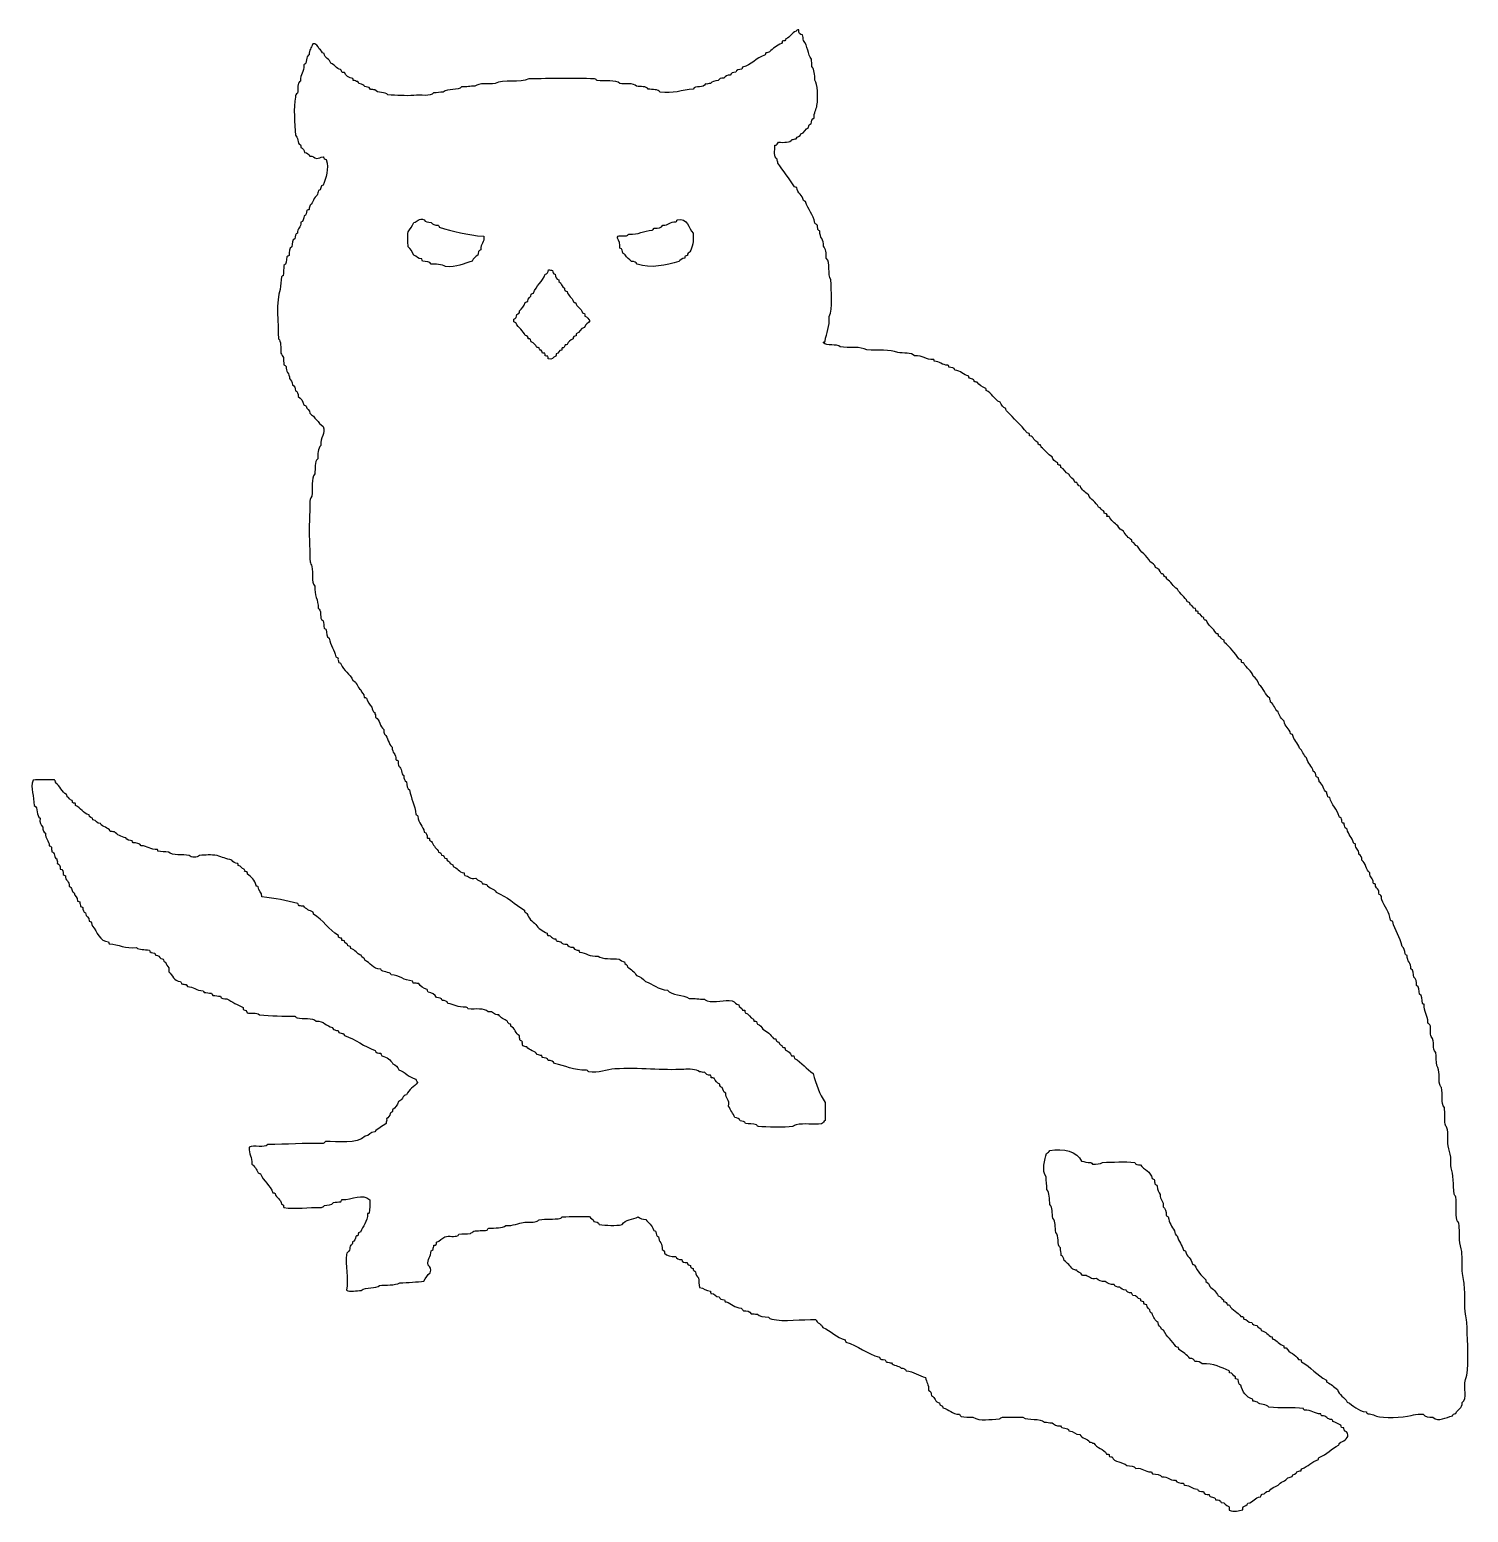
# Model space of a CAD drawing. Header units: centimetres. Extents: x -6.5 to 6.5, y -6.7 to 6.7.
import ezdxf

# ---------------------------------------------------------------- set-up
doc = ezdxf.new("R2010")
doc.units = ezdxf.units.CM
doc.header["$MEASUREMENT"] = 0
doc.layers.add('Layer 1', color=7, linetype='Continuous')

msp = doc.modelspace()

# ---------------------------------------------------------------- linework, layer by layer
at = {"layer": 'Layer 1'}
for points, knots in [([(0.43938, 6.65022), (0.43388, 6.61818), (0.45171, 6.60942), (0.47354, 6.60469), (0.47354, 6.60469), (0.4774, 6.58958), (0.47907, 6.57225), (0.48113, 6.55535), (0.48113, 6.55535), (0.52053, 6.5136), (0.51841, 6.4238), (0.55326, 6.38834), (0.55326, 6.38834), (0.55233, 6.36339), (0.55993, 6.34696), (0.55707, 6.32002), (0.55707, 6.32002), (0.58014, 6.29375), (0.58244, 6.2467), (0.58363, 6.19855), (0.58363, 6.19855), (0.60678, 6.16405), (0.61533, 6.04729), (0.6026, 5.97082), (0.6026, 5.97082), (0.59733, 5.93907), (0.5736, 5.90391), (0.57604, 5.86075), (0.57604, 5.86075), (0.55646, 5.85376), (0.55374, 5.8299), (0.54948, 5.80762), (0.54948, 5.80762), (0.53403, 5.80341), (0.5295, 5.79672), (0.5267, 5.77346), (0.5267, 5.77346), (0.49336, 5.76507), (0.49516, 5.72152), (0.45838, 5.71652), (0.45838, 5.71652), (0.45497, 5.69083), (0.41914, 5.69758), (0.41663, 5.67099), (0.41663, 5.67099), (0.40007, 5.67366), (0.39525, 5.66453), (0.37869, 5.66718), (0.37869, 5.66718), (0.36337, 5.63315), (0.30522, 5.64197), (0.25725, 5.64062), (0.25725, 5.64062), (0.24421, 5.6334), (0.24664, 5.61075), (0.22309, 5.61406), (0.22309, 5.61406), (0.22582, 5.56276), (0.21023, 5.51087), (0.24584, 5.48881), (0.24584, 5.48881), (0.24288, 5.47317), (0.25169, 5.46934), (0.24965, 5.45465), (0.24965, 5.45465), (0.30048, 5.38401), (0.35345, 5.31553), (0.40147, 5.24211), (0.40147, 5.24211), (0.40467, 5.23647), (0.41369, 5.23661), (0.42044, 5.23452), (0.42044, 5.23452), (0.42682, 5.18144), (0.47431, 5.16946), (0.48119, 5.11686), (0.48119, 5.11686), (0.48439, 5.11122), (0.49341, 5.11136), (0.50016, 5.10927), (0.50016, 5.10927), (0.52088, 5.03762), (0.56956, 4.99394), (0.58366, 4.9157), (0.58366, 4.9157), (0.58885, 4.907), (0.5993, 4.9035), (0.60641, 4.89673), (0.60641, 4.89673), (0.60345, 4.87985), (0.61146, 4.87395), (0.61022, 4.85876), (0.61022, 4.85876), (0.61321, 4.85037), (0.6235, 4.84926), (0.62922, 4.84357), (0.62922, 4.84357), (0.62343, 4.78213), (0.66703, 4.77004), (0.65957, 4.70694), (0.65957, 4.70694), (0.68172, 4.68482), (0.68645, 4.64524), (0.68613, 4.60066), (0.68613, 4.60066), (0.72772, 4.5638), (0.69338, 4.45104), (0.72788, 4.40709), (0.72788, 4.40709), (0.72828, 4.30914), (0.74767, 4.14563), (0.71269, 4.07689), (0.71269, 4.07689), (0.71891, 3.98466), (0.68716, 3.93036), (0.67472, 3.85676), (0.67472, 3.85676), (0.6784, 3.84298), (0.65765, 3.85356), (0.65956, 3.84157), (0.65956, 3.84157), (0.68787, 3.80664), (0.78087, 3.83638), (0.81135, 3.8036), (0.81135, 3.8036), (0.88988, 3.79355), (0.99418, 3.80929), (1.05051, 3.77704), (1.05051, 3.77704), (1.14978, 3.76818), (1.25495, 3.78567), (1.32756, 3.75426), (1.32756, 3.75426), (1.37788, 3.74384), (1.44977, 3.755), (1.47938, 3.72391), (1.47938, 3.72391), (1.55415, 3.73034), (1.57931, 3.68721), (1.65017, 3.68975), (1.65017, 3.68975), (1.65311, 3.68636), (1.65424, 3.68118), (1.65401, 3.67456), (1.65401, 3.67456), (1.70796, 3.67538), (1.7232, 3.63747), (1.77921, 3.64038), (1.77921, 3.64038), (1.78085, 3.63316), (1.79006, 3.63353), (1.7868, 3.62141), (1.7868, 3.62141), (1.81299, 3.62104), (1.83614, 3.6176), (1.83998, 3.59485), (1.83998, 3.59485), (1.89631, 3.59175), (1.91316, 3.5491), (1.96518, 3.54172), (1.96518, 3.54172), (1.96425, 3.50788), (2.01447, 3.52521), (2.01452, 3.49238), (2.01452, 3.49238), (2.02346, 3.49116), (2.02878, 3.48637), (2.04108, 3.48857), (2.04108, 3.48857), (2.05719, 3.46039), (2.08542, 3.44431), (2.11699, 3.43163), (2.11699, 3.43163), (2.12019, 3.42721), (2.12199, 3.42147), (2.12083, 3.41266), (2.12083, 3.41266), (2.17412, 3.38988), (2.19039, 3.33413), (2.24603, 3.30638), (2.24603, 3.30638), (2.25741, 3.28103), (2.27265, 3.2596), (2.29921, 3.24944), (2.29921, 3.24944), (2.29622, 3.23632), (2.30339, 3.23343), (2.3068, 3.22666), (2.3068, 3.22666), (2.37197, 3.16012), (2.42861, 3.10635), (2.48897, 3.03309), (2.48897, 3.03309), (2.49217, 3.02745), (2.50117, 3.02759), (2.50794, 3.0255), (2.50794, 3.0255), (2.51114, 3.02108), (2.51294, 3.01531), (2.51178, 3.00653), (2.51178, 3.00653), (2.54909, 2.99827), (2.55213, 2.95581), (2.58769, 2.94581), (2.58769, 2.94581), (2.58769, 2.94076), (2.58769, 2.9357), (2.58769, 2.93062), (2.58769, 2.93062), (2.59235, 2.92517), (2.60071, 2.92342), (2.61042, 2.92303), (2.61042, 2.92303), (2.60886, 2.91388), (2.61735, 2.91477), (2.61426, 2.90406), (2.61426, 2.90406), (2.65384, 2.88165), (2.67157, 2.83736), (2.71292, 2.81677), (2.71292, 2.81677), (2.72088, 2.78928), (2.74089, 2.77383), (2.7661, 2.76362), (2.7661, 2.76362), (2.7661, 2.75857), (2.7661, 2.75351), (2.7661, 2.74843), (2.7661, 2.74843), (2.77076, 2.74298), (2.77912, 2.74126), (2.78883, 2.74084), (2.78883, 2.74084), (2.78727, 2.73169), (2.79576, 2.73258), (2.79267, 2.72187), (2.79267, 2.72187), (2.82418, 2.70914), (2.82987, 2.67051), (2.86477, 2.66115), (2.86477, 2.66115), (2.87144, 2.62607), (2.91041, 2.62326), (2.91795, 2.58902), (2.91795, 2.58902), (2.92234, 2.58584), (2.92808, 2.58402), (2.93692, 2.58521), (2.93692, 2.58521), (2.94158, 2.56965), (2.94705, 2.55486), (2.96724, 2.55486), (2.96724, 2.55486), (2.98015, 2.51843), (3.00849, 2.49739), (3.03939, 2.47895), (3.03939, 2.47895), (3.0568, 2.4281), (3.10972, 2.41267), (3.13049, 2.3651), (3.13049, 2.3651), (3.15565, 2.36375), (3.15081, 2.33227), (3.17602, 2.33094), (3.17602, 2.33094), (3.17922, 2.32652), (3.18102, 2.32075), (3.1798, 2.31197), (3.1798, 2.31197), (3.19303, 2.3062), (3.21277, 2.30694), (3.20636, 2.28162), (3.20636, 2.28162), (3.21271, 2.28162), (3.21903, 2.28162), (3.22538, 2.28162), (3.22538, 2.28162), (3.24554, 2.24738), (3.27158, 2.21902), (3.30507, 2.19812), (3.30507, 2.19812), (3.31375, 2.17391), (3.332, 2.15925), (3.35441, 2.14878), (3.35441, 2.14878), (3.37042, 2.11296), (3.3987, 2.08933), (3.43032, 2.06906), (3.43032, 2.06906), (3.42908, 2.06025), (3.43093, 2.05451), (3.4341, 2.05009), (3.4341, 2.05009), (3.45556, 2.04498), (3.45683, 2.01969), (3.47969, 2.01593), (3.47969, 2.01593), (3.50686, 1.95836), (3.56502, 1.93171), (3.59354, 1.87549), (3.59354, 1.87549), (3.61457, 1.86234), (3.63577, 1.84938), (3.64288, 1.82236), (3.64288, 1.82236), (3.66738, 1.81268), (3.68344, 1.79463), (3.69222, 1.76923), (3.69222, 1.76923), (3.69709, 1.76396), (3.71011, 1.7669), (3.71495, 1.76164), (3.71495, 1.76164), (3.71656, 1.7455), (3.7254, 1.73666), (3.74151, 1.73508), (3.74151, 1.73508), (3.74151, 1.73003), (3.74151, 1.72497), (3.74151, 1.71989), (3.74151, 1.71989), (3.78326, 1.69838), (3.7984, 1.65028), (3.8402, 1.62879), (3.8402, 1.62879), (3.85869, 1.58021), (3.90867, 1.56317), (3.92749, 1.51491), (3.92749, 1.51491), (3.93638, 1.51367), (3.94321, 1.51036), (3.95027, 1.50732), (3.95027, 1.50732), (3.94712, 1.49658), (3.95564, 1.49748), (3.95411, 1.48835), (3.95411, 1.48835), (3.97959, 1.48727), (3.97239, 1.4535), (3.99964, 1.45419), (3.99964, 1.45419), (3.99953, 1.44525), (4.00615, 1.44302), (4.00342, 1.43141), (4.00342, 1.43141), (4.01279, 1.43191), (4.0217, 1.43199), (4.0262, 1.4276), (4.0262, 1.4276), (4.0262, 1.42128), (4.0262, 1.41495), (4.0262, 1.40863), (4.0262, 1.40863), (4.05554, 1.41014), (4.0475, 1.37426), (4.07554, 1.37447), (4.07554, 1.37447), (4.0743, 1.36566), (4.07615, 1.35989), (4.07932, 1.3555), (4.07932, 1.3555), (4.0803, 1.34762), (4.09602, 1.35447), (4.09829, 1.34791), (4.09829, 1.34791), (4.11684, 1.29936), (4.16166, 1.27716), (4.18563, 1.23403), (4.18563, 1.23403), (4.18883, 1.22839), (4.19783, 1.22853), (4.2046, 1.22644), (4.2046, 1.22644), (4.20304, 1.21731), (4.21153, 1.21818), (4.20838, 1.20747), (4.20838, 1.20747), (4.23315, 1.2031), (4.23045, 1.17133), (4.25772, 1.1695), (4.25772, 1.1695), (4.25653, 1.16069), (4.25833, 1.15492), (4.26156, 1.15053), (4.26156, 1.15053), (4.31046, 1.10706), (4.35356, 1.05785), (4.3906, 1.0025), (4.3906, 1.0025), (4.39565, 0.99618), (4.40751, 0.9966), (4.41338, 0.99112), (4.41338, 0.99112), (4.41338, 0.9848), (4.41338, 0.97845), (4.41338, 0.97215), (4.41338, 0.97215), (4.4182, 0.96688), (4.43127, 0.96982), (4.43611, 0.96456), (4.43611, 0.96456), (4.45445, 0.91585), (4.50562, 0.89992), (4.51961, 0.8469), (4.51961, 0.8469), (4.54451, 0.82875), (4.56406, 0.80531), (4.57274, 0.77099), (4.57274, 0.77099), (4.61407, 0.74019), (4.62359, 0.67762), (4.66767, 0.64955), (4.66767, 0.64955), (4.66415, 0.63211), (4.67712, 0.63121), (4.67521, 0.61539), (4.67521, 0.61539), (4.70849, 0.59676), (4.71035, 0.54678), (4.74353, 0.5281), (4.74353, 0.5281), (4.75366, 0.49267), (4.77031, 0.46375), (4.79671, 0.4446), (4.79671, 0.4446), (4.80116, 0.39213), (4.8474, 0.38144), (4.8536, 0.33075), (4.8536, 0.33075), (4.85685, 0.32511), (4.86585, 0.32525), (4.87262, 0.32316), (4.87262, 0.32316), (4.88088, 0.27072), (4.92326, 0.25238), (4.93334, 0.20172), (4.93334, 0.20172), (4.96377, 0.18159), (4.96797, 0.13512), (4.99785, 0.11443), (4.99785, 0.11443), (5.0083, 0.06413), (5.04876, 0.04384), (5.05862, -0.00701), (5.05862, -0.00701), (5.07571, -0.01392), (5.08204, -0.03167), (5.08518, -0.05257), (5.08518, -0.05257), (5.08555, -0.06231), (5.09928, -0.05866), (5.10415, -0.06395), (5.10415, -0.06395), (5.10685, -0.07646), (5.11024, -0.08821), (5.11174, -0.10192), (5.11174, -0.10192), (5.14714, -0.12094), (5.14542, -0.17704), (5.18006, -0.1968), (5.18006, -0.1968), (5.17913, -0.21291), (5.18998, -0.21723), (5.18765, -0.23477), (5.18765, -0.23477), (5.19085, -0.24041), (5.19985, -0.24027), (5.20662, -0.24236), (5.20662, -0.24236), (5.22228, -0.3115), (5.27282, -0.34568), (5.29012, -0.41318), (5.29012, -0.41318), (5.29049, -0.42292), (5.30422, -0.41927), (5.30909, -0.42456), (5.30909, -0.42456), (5.30914, -0.44099), (5.31793, -0.44864), (5.31668, -0.46631), (5.31668, -0.46631), (5.31988, -0.47195), (5.32888, -0.47181), (5.33565, -0.4739), (5.33565, -0.4739), (5.3357, -0.49033), (5.34449, -0.49798), (5.34324, -0.51565), (5.34324, -0.51565), (5.3479, -0.52113), (5.35771, -0.52142), (5.36221, -0.52703), (5.36221, -0.52703), (5.37176, -0.57693), (5.40737, -0.60082), (5.41915, -0.6485), (5.41915, -0.6485), (5.41952, -0.65824), (5.43331, -0.65459), (5.43812, -0.65988), (5.43812, -0.65988), (5.43259, -0.70592), (5.47373, -0.70523), (5.46849, -0.75098), (5.46849, -0.75098), (5.4854, -0.76064), (5.49624, -0.77633), (5.49505, -0.80411), (5.49505, -0.80411), (5.53185, -0.8293), (5.52958, -0.89354), (5.56715, -0.91796), (5.56715, -0.91796), (5.56178, -0.96384), (5.60099, -0.96508), (5.59752, -1.00906), (5.59752, -1.00906), (5.59789, -1.0188), (5.61168, -1.01515), (5.61649, -1.02046), (5.61649, -1.02046), (5.61265, -1.04739), (5.63374, -1.05877), (5.64305, -1.07359), (5.64305, -1.07359), (5.64919, -1.08335), (5.64559, -1.09984), (5.65064, -1.11156), (5.65064, -1.11156), (5.65329, -1.11762), (5.66165, -1.1172), (5.66583, -1.12294), (5.66583, -1.12294), (5.67332, -1.13323), (5.6693, -1.15178), (5.67342, -1.16091), (5.67342, -1.16091), (5.70025, -1.21983), (5.74028, -1.27291), (5.75311, -1.3431), (5.75311, -1.3431), (5.75353, -1.35284), (5.76727, -1.34919), (5.77213, -1.35448), (5.77213, -1.35448), (5.78872, -1.44034), (5.83973, -1.49183), (5.85558, -1.5784), (5.85558, -1.5784), (5.87392, -1.59168), (5.88111, -1.61616), (5.8822, -1.64674), (5.8822, -1.64674), (5.88514, -1.65513), (5.89543, -1.65624), (5.90117, -1.66193), (5.90117, -1.66193), (5.89953, -1.71419), (5.93673, -1.72755), (5.93533, -1.77959), (5.93533, -1.77959), (5.95827, -1.79081), (5.95599, -1.82724), (5.96189, -1.8555), (5.96189, -1.8555), (5.98205, -1.8682), (5.98536, -1.89781), (5.98467, -1.93141), (5.98467, -1.93141), (6.00988, -1.9403), (6.00727, -1.9771), (6.01123, -2.00732), (6.01123, -2.00732), (6.03708, -2.01817), (6.03428, -2.05764), (6.03779, -2.09082), (6.03779, -2.09082), (6.04028, -2.0959), (6.04591, -2.09788), (6.05298, -2.09841), (6.05298, -2.09841), (6.05129, -2.16591), (6.08838, -2.19456), (6.08714, -2.26161), (6.08714, -2.26161), (6.08698, -2.27569), (6.10135, -2.27521), (6.10611, -2.28439), (6.10611, -2.28439), (6.1182, -2.31294), (6.10124, -2.36522), (6.11749, -2.38686), (6.11749, -2.38686), (6.15517, -2.43708), (6.11929, -2.49775), (6.15924, -2.53111), (6.15924, -2.53111), (6.16363, -2.56847), (6.16178, -2.61213), (6.16683, -2.64874), (6.16683, -2.64874), (6.20181, -2.69351), (6.1799, -2.76005), (6.19339, -2.81956), (6.19339, -2.81956), (6.19561, -2.82922), (6.20532, -2.83604), (6.20858, -2.84612), (6.20858, -2.84612), (6.22869, -2.90875), (6.19622, -2.98828), (6.23514, -3.0245), (6.23514, -3.0245), (6.24355, -3.07556), (6.23406, -3.12893), (6.24273, -3.17632), (6.24273, -3.17632), (6.2449, -3.18815), (6.2544, -3.19529), (6.25792, -3.20669), (6.25792, -3.20669), (6.27472, -3.26125), (6.25853, -3.3166), (6.2693, -3.36989), (6.2693, -3.36989), (6.27644, -3.40534), (6.29007, -3.43429), (6.29208, -3.47236), (6.29208, -3.47236), (6.29372, -3.50451), (6.28883, -3.53835), (6.29586, -3.56724), (6.29586, -3.56724), (6.30417, -3.6014), (6.31213, -3.62476), (6.31483, -3.67731), (6.31483, -3.67731), (6.31689, -3.717), (6.32062, -3.75957), (6.32242, -3.80256), (6.32242, -3.80256), (6.32319, -3.81574), (6.33586, -3.81698), (6.33761, -3.82912), (6.33761, -3.82912), (6.35031, -3.89712), (6.33234, -3.97226), (6.34904, -4.04166), (6.34904, -4.04166), (6.35034, -4.04703), (6.35841, -4.04801), (6.36042, -4.05304), (6.36042, -4.05304), (6.37529, -4.08998), (6.36812, -4.15866), (6.3718, -4.21245), (6.3718, -4.21245), (6.37445, -4.25068), (6.38601, -4.28661), (6.39077, -4.31876), (6.39077, -4.31876), (6.40008, -4.38112), (6.38794, -4.44867), (6.39836, -4.51611), (6.39836, -4.51611), (6.40601, -4.56519), (6.41516, -4.60834), (6.41738, -4.65652), (6.41738, -4.65652), (6.4209, -4.73449), (6.41558, -4.81233), (6.42492, -4.88049), (6.42492, -4.88049), (6.4278, -4.90142), (6.43447, -4.91975), (6.43635, -4.9564), (6.43635, -4.9564), (6.4423, -5.07607), (6.45066, -5.24993), (6.44394, -5.38148), (6.44394, -5.38148), (6.44203, -5.41868), (6.43201, -5.43982), (6.42492, -5.46877), (6.42492, -5.46877), (6.40672, -5.54359), (6.44429, -5.64059), (6.3946, -5.67372), (6.3946, -5.67372), (6.39873, -5.72973), (6.35073, -5.73357), (6.33766, -5.77241), (6.33766, -5.77241), (6.32443, -5.77686), (6.308, -5.77815), (6.30734, -5.79514), (6.30734, -5.79514), (6.24977, -5.80686), (6.18444, -5.85147), (6.13271, -5.80657), (6.13271, -5.80657), (6.09612, -5.80517), (6.0586, -5.80477), (6.04542, -5.78001), (6.04542, -5.78001), (6.01587, -5.78083), (5.98203, -5.77731), (5.95808, -5.78379), (5.95808, -5.78379), (5.92003, -5.80657), (5.73236, -5.81303), (5.65447, -5.80276), (5.65447, -5.80276), (5.61185, -5.79712), (5.58682, -5.77109), (5.54816, -5.7762), (5.54816, -5.7762), (5.54475, -5.76948), (5.53276, -5.77138), (5.53678, -5.75723), (5.53678, -5.75723), (5.45344, -5.75326), (5.42163, -5.69775), (5.36215, -5.66994), (5.36215, -5.66994), (5.33977, -5.62525), (5.28918, -5.60879), (5.27486, -5.55604), (5.27486, -5.55604), (5.24422, -5.53355), (5.2176, -5.50699), (5.17998, -5.49153), (5.17998, -5.49153), (5.17678, -5.48708), (5.17498, -5.48134), (5.17614, -5.47251), (5.17614, -5.47251), (5.0875, -5.43216), (5.03909, -5.35149), (4.95222, -5.30931), (4.95222, -5.30931), (4.94902, -5.30492), (4.94722, -5.29912), (4.94844, -5.29034), (4.94844, -5.29034), (4.93682, -5.29309), (4.9346, -5.28648), (4.92566, -5.2865), (4.92566, -5.2865), (4.89957, -5.24176), (4.84237, -5.22816), (4.81559, -5.18403), (4.81559, -5.18403), (4.80924, -5.18403), (4.80292, -5.18403), (4.79662, -5.18403), (4.79662, -5.18403), (4.79342, -5.17964), (4.79162, -5.17384), (4.79278, -5.16506), (4.79278, -5.16506), (4.7505, -5.15426), (4.73769, -5.11389), (4.69412, -5.10434), (4.69412, -5.10434), (4.69092, -5.09995), (4.68912, -5.09415), (4.69028, -5.08537), (4.69028, -5.08537), (4.64766, -5.07616), (4.63773, -5.03415), (4.59162, -5.02843), (4.59162, -5.02843), (4.59461, -4.99758), (4.55241, -5.01195), (4.55363, -4.9829), (4.55363, -4.9829), (4.53151, -4.98094), (4.51106, -4.97742), (4.5081, -4.95634), (4.5081, -4.95634), (4.46667, -4.9624), (4.4645, -4.92181), (4.43595, -4.92597), (4.43595, -4.92597), (4.4328, -4.92158), (4.43095, -4.91578), (4.43217, -4.907), (4.43217, -4.907), (4.42767, -4.90261), (4.41873, -4.90271), (4.40939, -4.90316), (4.40939, -4.90316), (4.38256, -4.86173), (4.32872, -4.8472), (4.30692, -4.80069), (4.30692, -4.80069), (4.30242, -4.79635), (4.29348, -4.7964), (4.28414, -4.79691), (4.28414, -4.79691), (4.28213, -4.77871), (4.272, -4.7686), (4.25382, -4.76654), (4.25382, -4.76654), (4.25382, -4.76149), (4.25382, -4.75641), (4.25382, -4.75135), (4.25382, -4.75135), (4.22784, -4.74955), (4.23247, -4.71709), (4.20448, -4.71719), (4.20448, -4.71719), (4.18903, -4.67951), (4.159, -4.65642), (4.12857, -4.63374), (4.12857, -4.63374), (4.12558, -4.61017), (4.11256, -4.59659), (4.09441, -4.58815), (4.09441, -4.58815), (4.09441, -4.5831), (4.09441, -4.57802), (4.09441, -4.57296), (4.09441, -4.57296), (4.04893, -4.53163), (4.01985, -4.49586), (3.99194, -4.44014), (3.99194, -4.44014), (3.99096, -4.43223), (3.97524, -4.43911), (3.97297, -4.43255), (3.97297, -4.43255), (3.96609, -4.37995), (3.92114, -4.36543), (3.91225, -4.31489), (3.91225, -4.31489), (3.91127, -4.30703), (3.89555, -4.31386), (3.89323, -4.3073), (3.89323, -4.3073), (3.88233, -4.25624), (3.84735, -4.22927), (3.83634, -4.17826), (3.83634, -4.17826), (3.823, -4.16881), (3.81253, -4.15656), (3.81356, -4.13273), (3.81356, -4.13273), (3.78993, -4.09558), (3.76339, -4.06142), (3.75662, -4.00748), (3.75662, -4.00748), (3.75175, -4.00097), (3.74149, -3.99983), (3.73765, -3.99229), (3.73765, -3.99229), (3.73868, -3.95715), (3.73114, -3.93048), (3.71109, -3.91638), (3.71109, -3.91638), (3.71858, -3.86336), (3.67844, -3.85793), (3.68453, -3.80631), (3.68453, -3.80631), (3.66815, -3.78853), (3.65746, -3.76506), (3.65797, -3.7304), (3.65797, -3.7304), (3.65646, -3.71799), (3.64191, -3.71863), (3.63519, -3.71143), (3.63519, -3.71143), (3.63818, -3.69582), (3.62934, -3.69196), (3.63141, -3.67727), (3.63141, -3.67727), (3.63027, -3.66703), (3.61543, -3.67044), (3.61239, -3.66208), (3.61239, -3.66208), (3.59927, -3.59929), (3.53897, -3.58368), (3.50613, -3.54064), (3.50613, -3.54064), (3.48422, -3.53852), (3.45694, -3.54178), (3.45679, -3.51786), (3.45679, -3.51786), (3.36397, -3.50902), (3.25888, -3.51606), (3.16456, -3.51786), (3.16456, -3.51786), (3.1476, -3.53511), (3.11278, -3.53445), (3.07722, -3.53305), (3.07722, -3.53305), (3.07076, -3.52943), (3.06957, -3.52043), (3.06203, -3.51786), (3.06203, -3.51786), (3.0274, -3.52085), (3.00332, -3.51336), (2.97858, -3.50648), (2.97858, -3.50648), (2.94199, -3.41978), (2.81359, -3.39057), (2.69389, -3.4116), (2.69389, -3.4116), (2.68434, -3.42099), (2.67791, -3.43356), (2.66357, -3.43816), (2.66357, -3.43816), (2.64595, -3.48642), (2.61891, -3.60016), (2.65973, -3.64689), (2.65973, -3.64689), (2.66201, -3.68512), (2.66552, -3.72214), (2.66732, -3.76079), (2.66732, -3.76079), (2.69182, -3.79071), (2.6883, -3.84858), (2.69388, -3.89742), (2.69388, -3.89742), (2.72071, -3.91996), (2.71222, -3.97777), (2.72044, -4.01886), (2.72044, -4.01886), (2.74441, -4.04677), (2.73925, -4.10382), (2.747, -4.1479), (2.747, -4.1479), (2.78193, -4.17251), (2.75086, -4.26299), (2.78875, -4.28453), (2.78875, -4.28453), (2.79044, -4.30816), (2.79391, -4.33001), (2.79634, -4.3529), (2.79634, -4.3529), (2.81277, -4.36049), (2.81587, -4.38142), (2.8229, -4.39843), (2.8229, -4.39843), (2.84785, -4.42536), (2.87955, -4.44555), (2.89881, -4.47812), (2.89881, -4.47812), (2.91508, -4.47709), (2.91757, -4.48974), (2.9368, -4.48571), (2.9368, -4.48571), (2.94135, -4.50831), (2.94971, -4.49817), (2.97096, -4.51227), (2.97096, -4.51227), (2.97747, -4.51661), (2.97932, -4.52979), (2.98234, -4.53129), (2.98234, -4.53129), (2.99253, -4.53621), (3.00782, -4.53113), (3.02033, -4.53507), (3.02033, -4.53507), (3.04663, -4.54338), (3.06235, -4.57129), (3.11137, -4.56163), (3.11137, -4.56163), (3.12941, -4.57904), (3.15627, -4.58756), (3.19112, -4.58819), (3.19112, -4.58819), (3.21075, -4.60401), (3.23464, -4.61552), (3.27081, -4.61475), (3.27081, -4.61475), (3.27705, -4.63253), (3.29449, -4.6392), (3.32015, -4.63753), (3.32015, -4.63753), (3.33446, -4.65102), (3.34481, -4.66854), (3.37709, -4.66409), (3.37709, -4.66409), (3.38452, -4.68192), (3.39932, -4.69245), (3.42638, -4.69065), (3.42638, -4.69065), (3.42979, -4.69867), (3.43797, -4.70187), (3.43781, -4.71343), (3.43781, -4.71343), (3.47879, -4.70785), (3.47475, -4.74732), (3.50991, -4.74759), (3.50991, -4.74759), (3.50433, -4.7696), (3.52438, -4.76603), (3.53647, -4.77037), (3.53647, -4.77037), (3.53512, -4.78945), (3.54764, -4.79466), (3.56303, -4.79693), (3.56303, -4.79693), (3.56009, -4.83151), (3.59751, -4.82572), (3.5934, -4.86144), (3.5934, -4.86144), (3.59687, -4.86811), (3.60668, -4.86843), (3.61237, -4.87287), (3.61237, -4.87287), (3.62142, -4.90936), (3.63867, -4.93767), (3.66555, -4.95637), (3.66555, -4.95637), (3.66055, -4.99172), (3.69455, -4.98809), (3.69587, -5.01709), (3.69587, -5.01709), (3.69907, -5.02273), (3.70812, -5.02257), (3.71484, -5.02468), (3.71484, -5.02468), (3.74082, -5.08469), (3.79416, -5.11744), (3.82491, -5.17269), (3.82491, -5.17269), (3.83205, -5.17573), (3.8388, -5.17904), (3.84769, -5.18028), (3.84769, -5.18028), (3.84613, -5.18943), (3.85462, -5.18854), (3.85147, -5.19925), (3.85147, -5.19925), (3.88817, -5.22203), (3.92367, -5.24603), (3.95016, -5.279), (3.95016, -5.279), (3.97527, -5.27792), (3.98784, -5.2894), (3.99569, -5.30556), (3.99569, -5.30556), (4.02458, -5.30577), (4.0498, -5.30969), (4.06022, -5.32829), (4.06022, -5.32829), (4.16796, -5.32178), (4.23074, -5.36023), (4.30316, -5.38906), (4.30316, -5.38906), (4.30631, -5.39345), (4.30813, -5.39919), (4.30694, -5.40803), (4.30694, -5.40803), (4.33946, -5.40462), (4.33335, -5.43981), (4.36007, -5.44219), (4.36007, -5.44219), (4.36007, -5.44849), (4.36007, -5.45486), (4.36007, -5.46116), (4.36007, -5.46116), (4.36721, -5.4642), (4.37396, -5.46751), (4.38285, -5.46875), (4.38285, -5.46875), (4.3874, -5.48952), (4.38663, -5.51558), (4.40941, -5.51809), (4.40941, -5.51809), (4.42237, -5.58103), (4.45473, -5.62458), (4.51188, -5.64329), (4.51188, -5.64329), (4.51508, -5.64774), (4.51688, -5.65348), (4.51572, -5.66231), (4.51572, -5.66231), (4.53339, -5.66107), (4.54104, -5.66985), (4.55747, -5.6699), (4.55747, -5.6699), (4.57567, -5.70102), (4.64129, -5.68469), (4.65994, -5.71543), (4.65994, -5.71543), (4.76892, -5.72871), (4.87161, -5.71599), (4.97114, -5.72681), (4.97114, -5.72681), (4.9668, -5.73874), (4.97715, -5.73607), (4.97873, -5.742), (4.97873, -5.742), (5.04308, -5.73838), (5.06668, -5.7755), (5.12679, -5.77616), (5.12679, -5.77616), (5.12618, -5.78561), (5.13274, -5.78788), (5.13433, -5.79513), (5.13433, -5.79513), (5.18119, -5.78878), (5.17981, -5.83069), (5.22543, -5.8255), (5.22543, -5.8255), (5.22707, -5.83272), (5.23628, -5.83238), (5.23302, -5.84447), (5.23302, -5.84447), (5.25448, -5.85061), (5.28551, -5.86405), (5.30517, -5.87863), (5.30517, -5.87863), (5.30914, -5.88162), (5.30668, -5.89247), (5.31271, -5.8976), (5.31271, -5.8976), (5.31742, -5.90157), (5.33054, -5.90025), (5.33173, -5.90144), (5.33173, -5.90144), (5.33673, -5.90641), (5.33102, -5.91292), (5.33551, -5.92041), (5.33551, -5.92041), (5.34604, -5.93798), (5.36993, -5.93618), (5.36967, -5.96594), (5.36967, -5.96594), (5.36941, -6.0001), (5.32728, -6.02161), (5.29376, -6.03809), (5.29376, -6.03809), (5.2859, -6.03907), (5.29273, -6.05479), (5.28617, -6.05706), (5.28617, -6.05706), (5.221, -6.08677), (5.17899, -6.13964), (5.1116, -6.16713), (5.1116, -6.16713), (5.10596, -6.17033), (5.10612, -6.17938), (5.10401, -6.1861), (5.10401, -6.1861), (5.04546, -6.20475), (5.01085, -6.24727), (4.95595, -6.2696), (4.95595, -6.2696), (4.95031, -6.2728), (4.95047, -6.28185), (4.94841, -6.28857), (4.94841, -6.28857), (4.93089, -6.28624), (4.92656, -6.29709), (4.91042, -6.29616), (4.91042, -6.29616), (4.90846, -6.32206), (4.87041, -6.31188), (4.86867, -6.33791), (4.86867, -6.33791), (4.85457, -6.34029), (4.84486, -6.34696), (4.83073, -6.34934), (4.83073, -6.34934), (4.81208, -6.38257), (4.7621, -6.38442), (4.74339, -6.41766), (4.74339, -6.41766), (4.71135, -6.42991), (4.68029, -6.44309), (4.6637, -6.47079), (4.6637, -6.47079), (4.62541, -6.46283), (4.63253, -6.50034), (4.59917, -6.49735), (4.59917, -6.49735), (4.58925, -6.50005), (4.59174, -6.51518), (4.58404, -6.52013), (4.58404, -6.52013), (4.53194, -6.525), (4.52276, -6.57268), (4.47014, -6.57702), (4.47014, -6.57702), (4.46569, -6.5979), (4.44342, -6.60089), (4.42839, -6.61118), (4.42839, -6.61118), (4.4258, -6.62528), (4.42659, -6.6211), (4.42461, -6.6378), (4.42461, -6.6378), (4.39056, -6.64566), (4.3474, -6.66034), (4.30317, -6.64158), (4.30317, -6.64158), (4.3024, -6.6297), (4.30571, -6.61372), (4.29933, -6.60742), (4.29933, -6.60742), (4.26909, -6.6035), (4.27028, -6.56816), (4.23101, -6.57326), (4.23101, -6.57326), (4.22847, -6.55053), (4.20434, -6.54934), (4.18167, -6.5467), (4.18167, -6.5467), (4.17955, -6.51466), (4.12566, -6.5344), (4.12478, -6.50111), (4.12478, -6.50111), (4.10001, -6.49931), (4.07469, -6.49807), (4.0716, -6.47455), (4.0716, -6.47455), (4.04943, -6.47145), (4.01858, -6.47698), (4.01847, -6.45182), (4.01847, -6.45182), (3.96169, -6.45089), (3.96188, -6.41621), (3.90462, -6.41766), (3.90462, -6.41766), (3.90039, -6.41176), (3.89226, -6.40975), (3.89319, -6.39864), (3.89319, -6.39864), (3.8625, -6.39647), (3.83025, -6.39581), (3.82109, -6.37208), (3.82109, -6.37208), (3.76502, -6.37756), (3.75664, -6.33533), (3.69965, -6.34176), (3.69965, -6.34176), (3.68549, -6.31922), (3.65075, -6.31721), (3.61615, -6.3152), (3.61615, -6.3152), (3.61274, -6.30848), (3.60694, -6.30409), (3.60472, -6.29618), (3.60472, -6.29618), (3.53635, -6.29965), (3.53222, -6.25813), (3.46431, -6.26586), (3.46431, -6.26586), (3.45232, -6.24239), (3.41713, -6.24215), (3.38456, -6.2393), (3.38456, -6.2393), (3.34871, -6.20557), (3.26989, -6.2148), (3.25174, -6.16339), (3.25174, -6.16339), (3.2428, -6.16344), (3.24057, -6.15683), (3.22896, -6.15955), (3.22896, -6.15955), (3.22576, -6.15516), (3.22396, -6.14936), (3.22518, -6.14058), (3.22518, -6.14058), (3.22068, -6.13619), (3.21174, -6.13629), (3.2024, -6.1368), (3.2024, -6.1368), (3.17991, -6.08843), (3.11316, -6.08431), (3.08855, -6.03811), (3.08855, -6.03811), (3.07006, -6.04136), (3.06902, -6.02726), (3.05056, -6.03052), (3.05056, -6.03052), (3.0336, -5.99565), (2.98013, -5.99724), (2.96327, -5.9622), (2.96327, -5.9622), (2.91893, -5.96225), (2.90818, -5.9287), (2.86458, -5.92804), (2.86458, -5.92804), (2.85857, -5.89356), (2.79492, -5.91672), (2.78867, -5.88251), (2.78867, -5.88251), (2.75049, -5.88653), (2.73168, -5.87119), (2.71276, -5.85595), (2.71276, -5.85595), (2.68609, -5.85854), (2.67111, -5.84949), (2.64444, -5.85211), (2.64444, -5.85211), (2.60848, -5.8084), (2.49593, -5.84126), (2.45092, -5.80658), (2.45092, -5.80658), (2.39015, -5.80658), (2.32942, -5.80658), (2.2687, -5.80658), (2.2687, -5.80658), (2.25764, -5.80941), (2.24989, -5.81558), (2.24214, -5.82171), (2.24214, -5.82171), (2.15258, -5.82436), (2.07177, -5.84425), (2.00304, -5.80658), (2.00304, -5.80658), (1.96243, -5.80923), (1.93184, -5.80187), (1.89673, -5.79899), (1.89673, -5.79899), (1.89104, -5.7933), (1.88541, -5.78756), (1.88154, -5.78002), (1.88154, -5.78002), (1.81389, -5.77936), (1.78925, -5.73568), (1.73353, -5.72308), (1.73353, -5.72308), (1.73829, -5.693), (1.69731, -5.70871), (1.70316, -5.67755), (1.70316, -5.67755), (1.66265, -5.67255), (1.66305, -5.62654), (1.63106, -5.61302), (1.63106, -5.61302), (1.62889, -5.58992), (1.6228, -5.57069), (1.6045, -5.56368), (1.6045, -5.56368), (1.60791, -5.51346), (1.58212, -5.49248), (1.57794, -5.44983), (1.57794, -5.44983), (1.51587, -5.43345), (1.47309, -5.39773), (1.40331, -5.38911), (1.40331, -5.38911), (1.39717, -5.37247), (1.38183, -5.36503), (1.35778, -5.36633), (1.35778, -5.36633), (1.33979, -5.33873), (1.28441, -5.3486), (1.27049, -5.31699), (1.27049, -5.31699), (1.25234, -5.31993), (1.24604, -5.31104), (1.22874, -5.31321), (1.22874, -5.31321), (1.22141, -5.30789), (1.21747, -5.29916), (1.21355, -5.29043), (1.21355, -5.29043), (1.19201, -5.28789), (1.16301, -5.29286), (1.16421, -5.26765), (1.16421, -5.26765), (1.04808, -5.23701), (0.97286, -5.16549), (0.86057, -5.13102), (0.86057, -5.13102), (0.86213, -5.12187), (0.85364, -5.12276), (0.85676, -5.11205), (0.85676, -5.11205), (0.77458, -5.09051), (0.73063, -5.03066), (0.6556, -5.00198), (0.6556, -5.00198), (0.64375, -4.9683), (0.60387, -4.96261), (0.59109, -4.92983), (0.59109, -4.92983), (0.46978, -4.92441), (0.30629, -4.95086), (0.19636, -4.92605), (0.19636, -4.92605), (0.18517, -4.92351), (0.17226, -4.91996), (0.16601, -4.90708), (0.16601, -4.90708), (0.12712, -4.90425), (0.08529, -4.9043), (0.06732, -4.88052), (0.06732, -4.88052), (0.04422, -4.88335), (0.0329, -4.87443), (0.01041, -4.87668), (0.01041, -4.87668), (0.00295, -4.8525), (-0.02801, -4.85186), (-0.05791, -4.85012), (-0.05791, -4.85012), (-0.06619, -4.84448), (-0.0686, -4.83297), (-0.07688, -4.82734), (-0.07688, -4.82734), (-0.14014, -4.8261), (-0.16065, -4.78207), (-0.21354, -4.77045), (-0.21354, -4.77045), (-0.22759, -4.7731), (-0.22299, -4.75711), (-0.22873, -4.75143), (-0.22873, -4.75143), (-0.25064, -4.74931), (-0.27318, -4.74781), (-0.27426, -4.72487), (-0.27426, -4.72487), (-0.31366, -4.72884), (-0.31014, -4.68994), (-0.35017, -4.69455), (-0.35017, -4.69455), (-0.34861, -4.6854), (-0.3571, -4.68629), (-0.35398, -4.67558), (-0.35398, -4.67558), (-0.397, -4.67428), (-0.40946, -4.64245), (-0.45264, -4.64142), (-0.45264, -4.64142), (-0.45777, -4.61491), (-0.45814, -4.58363), (-0.46023, -4.55408), (-0.46023, -4.55408), (-0.47568, -4.54297), (-0.48558, -4.52627), (-0.48679, -4.50095), (-0.48679, -4.50095), (-0.49579, -4.49222), (-0.512, -4.49071), (-0.50957, -4.47058), (-0.50957, -4.47058), (-0.51954, -4.46412), (-0.53743, -4.46558), (-0.53235, -4.44402), (-0.53235, -4.44402), (-0.54558, -4.43828), (-0.56601, -4.43973), (-0.5627, -4.41746), (-0.5627, -4.41746), (-0.58757, -4.41704), (-0.60988, -4.41405), (-0.61204, -4.3909), (-0.61204, -4.3909), (-0.64056, -4.39286), (-0.65699, -4.38272), (-0.66517, -4.36434), (-0.66517, -4.36434), (-0.70906, -4.36392), (-0.74462, -4.35519), (-0.76767, -4.33397), (-0.76767, -4.33397), (-0.76156, -4.31016), (-0.77751, -4.30838), (-0.78664, -4.29981), (-0.78664, -4.29981), (-0.78264, -4.24647), (-0.81736, -4.23186), (-0.8208, -4.18596), (-0.8208, -4.18596), (-0.83929, -4.18167), (-0.84263, -4.16225), (-0.84355, -4.14043), (-0.84355, -4.14043), (-0.84625, -4.13046), (-0.86136, -4.13294), (-0.86633, -4.12524), (-0.86633, -4.12524), (-0.87691, -4.08142), (-0.91142, -4.06153), (-0.93465, -4.03036), (-0.93465, -4.03036), (-0.96352, -4.02885), (-0.98767, -4.02266), (-1.00299, -4.00758), (-1.00299, -4.00758), (-1.05233, -4.02906), (-1.12009, -4.03219), (-1.14721, -4.0759), (-1.14721, -4.0759), (-1.20407, -4.09069), (-1.29384, -4.08376), (-1.35216, -4.0759), (-1.35216, -4.0759), (-1.35369, -4.05214), (-1.38232, -4.05545), (-1.4015, -4.04934), (-1.4015, -4.04934), (-1.40176, -4.02174), (-1.43433, -4.02651), (-1.43947, -4.00375), (-1.43947, -4.00375), (-1.52207, -4.00338), (-1.6047, -4.00304), (-1.68238, -4.00759), (-1.68238, -4.00759), (-1.69455, -4.00423), (-1.68757, -4.0201), (-1.69757, -4.01897), (-1.69757, -4.01897), (-1.7643, -4.03479), (-1.83015, -4.02), (-1.89114, -4.03416), (-1.89114, -4.03416), (-1.90109, -4.03649), (-1.90802, -4.0463), (-1.9177, -4.04935), (-1.9177, -4.04935), (-1.95532, -4.06107), (-1.99641, -4.04924), (-2.03536, -4.05694), (-2.03536, -4.05694), (-2.07116, -4.06403), (-2.12987, -4.09094), (-2.19096, -4.0835), (-2.19096, -4.0835), (-2.22163, -4.11229), (-2.28936, -4.10401), (-2.34278, -4.11006), (-2.34278, -4.11006), (-2.35469, -4.10831), (-2.35347, -4.11961), (-2.35797, -4.12525), (-2.35797, -4.12525), (-2.39898, -4.13668), (-2.44224, -4.12586), (-2.47941, -4.13663), (-2.47941, -4.13663), (-2.49103, -4.13999), (-2.49767, -4.15261), (-2.50976, -4.1556), (-2.50976, -4.1556), (-2.54281, -4.16386), (-2.57879, -4.15462), (-2.61226, -4.16319), (-2.61226, -4.16319), (-2.61681, -4.16438), (-2.61644, -4.17301), (-2.61985, -4.17462), (-2.61985, -4.17462), (-2.6538, -4.19028), (-2.69888, -4.17515), (-2.73751, -4.186), (-2.73751, -4.186), (-2.76114, -4.20415), (-2.78622, -4.22077), (-2.81342, -4.23534), (-2.81342, -4.23534), (-2.81194, -4.25328), (-2.81895, -4.26267), (-2.8362, -4.2619), (-2.8362, -4.2619), (-2.83527, -4.27801), (-2.84612, -4.2823), (-2.84379, -4.29984), (-2.84379, -4.29984), (-2.85048, -4.30325), (-2.85485, -4.30905), (-2.86276, -4.31127), (-2.86276, -4.31127), (-2.86313, -4.36895), (-2.89647, -4.38258), (-2.88932, -4.44031), (-2.88932, -4.44031), (-2.86948, -4.45669), (-2.85582, -4.47608), (-2.87035, -4.50863), (-2.87035, -4.50863), (-2.89472, -4.52853), (-2.91041, -4.55715), (-2.92729, -4.58454), (-2.92729, -4.58454), (-2.98333, -4.59131), (-3.0703, -4.59777), (-3.14364, -4.59973), (-3.14364, -4.59973), (-3.1842, -4.6236), (-3.26966, -4.61902), (-3.32583, -4.62246), (-3.32583, -4.62246), (-3.35131, -4.65744), (-3.45296, -4.63286), (-3.48903, -4.66805), (-3.48903, -4.66805), (-3.53449, -4.66749), (-3.58849, -4.68572), (-3.62188, -4.66421), (-3.62188, -4.66421), (-3.60045, -4.56451), (-3.63622, -4.434), (-3.62188, -4.34541), (-3.62188, -4.34541), (-3.61889, -4.32686), (-3.60294, -4.32252), (-3.59532, -4.30742), (-3.59532, -4.30742), (-3.58733, -4.29154), (-3.59408, -4.27051), (-3.58394, -4.26189), (-3.58394, -4.26189), (-3.57812, -4.25692), (-3.5605, -4.25337), (-3.56875, -4.23152), (-3.56875, -4.23152), (-3.54856, -4.22517), (-3.53965, -4.2075), (-3.5384, -4.18218), (-3.5384, -4.18218), (-3.53398, -4.17903), (-3.52821, -4.17721), (-3.51943, -4.1784), (-3.51943, -4.1784), (-3.51821, -4.16951), (-3.51342, -4.16414), (-3.51562, -4.15184), (-3.51562, -4.15184), (-3.5084, -4.1502), (-3.50609, -4.14366), (-3.49665, -4.14425), (-3.49665, -4.14425), (-3.47744, -4.08628), (-3.43077, -4.05577), (-3.43214, -3.97724), (-3.43214, -3.97724), (-3.4242, -3.97885), (-3.42209, -3.97465), (-3.41695, -3.97346), (-3.41695, -3.97346), (-3.41325, -3.93666), (-3.41229, -3.89713), (-3.41317, -3.8558), (-3.41317, -3.8558), (-3.47487, -3.79018), (-3.57282, -3.85368), (-3.65987, -3.85202), (-3.65987, -3.85202), (-3.66535, -3.85662), (-3.66561, -3.86649), (-3.67125, -3.87099), (-3.67125, -3.87099), (-3.69636, -3.87115), (-3.71596, -3.87689), (-3.73957, -3.87858), (-3.73957, -3.87858), (-3.75026, -3.90456), (-3.79339, -3.89816), (-3.82307, -3.90514), (-3.82307, -3.90514), (-3.82511, -3.91697), (-3.83969, -3.91636), (-3.84582, -3.92411), (-3.84582, -3.92411), (-3.96708, -3.91906), (-4.07894, -3.94028), (-4.18364, -3.92411), (-4.18364, -3.92411), (-4.18356, -3.91517), (-4.19018, -3.91294), (-4.18742, -3.90133), (-4.18742, -3.90133), (-4.19065, -3.89569), (-4.19964, -3.89585), (-4.20639, -3.89374), (-4.20639, -3.89374), (-4.21004, -3.84683), (-4.25309, -3.83926), (-4.26333, -3.79886), (-4.26333, -3.79886), (-4.26656, -3.79322), (-4.27288, -3.79068), (-4.2823, -3.79127), (-4.2823, -3.79127), (-4.30545, -3.72084), (-4.3689, -3.69065), (-4.39237, -3.62048), (-4.39237, -3.62048), (-4.39724, -3.61521), (-4.41028, -3.61815), (-4.41515, -3.61289), (-4.41515, -3.61289), (-4.42737, -3.57961), (-4.44746, -3.55413), (-4.47206, -3.5332), (-4.47206, -3.5332), (-4.46735, -3.47031), (-4.50191, -3.44665), (-4.49484, -3.38138), (-4.49484, -3.38138), (-4.45346, -3.35953), (-4.35665, -3.39305), (-4.32783, -3.3586), (-4.32783, -3.3586), (-4.15987, -3.35704), (-4.0011, -3.3463), (-3.83062, -3.34722), (-3.83062, -3.34722), (-3.82009, -3.3464), (-3.81988, -3.33518), (-3.81165, -3.33203), (-3.81165, -3.33203), (-3.70299, -3.32666), (-3.52849, -3.35817), (-3.45489, -3.28274), (-3.45489, -3.28274), (-3.41594, -3.27991), (-3.40814, -3.24599), (-3.3676, -3.24475), (-3.3676, -3.24475), (-3.34074, -3.21215), (-3.30079, -3.19265), (-3.26513, -3.16884), (-3.26513, -3.16884), (-3.26727, -3.15154), (-3.25841, -3.14521), (-3.26132, -3.12709), (-3.26132, -3.12709), (-3.24878, -3.11309), (-3.2301, -3.10518), (-3.23097, -3.07775), (-3.23097, -3.07775), (-3.22176, -3.06928), (-3.20189, -3.0714), (-3.20819, -3.04743), (-3.20819, -3.04743), (-3.18239, -3.03018), (-3.16691, -3.00269), (-3.15506, -2.97152), (-3.15506, -2.97152), (-3.11842, -2.96387), (-3.12072, -2.91731), (-3.08293, -2.9108), (-3.08293, -2.9108), (-3.06192, -2.86222), (-3.01467, -2.83989), (-2.98427, -2.80073), (-2.98427, -2.80073), (-2.98662, -2.78792), (-2.99774, -2.78382), (-2.99946, -2.77036), (-2.99946, -2.77036), (-3.0633, -2.75575), (-3.09349, -2.70752), (-3.15128, -2.68686), (-3.15128, -2.68686), (-3.16231, -2.66247), (-3.18044, -2.64516), (-3.20441, -2.63373), (-3.20441, -2.63373), (-3.22574, -2.59812), (-3.25844, -2.57385), (-3.3031, -2.5616), (-3.3031, -2.5616), (-3.3086, -2.55567), (-3.31109, -2.54678), (-3.31448, -2.53882), (-3.31448, -2.53882), (-3.33922, -2.53826), (-3.36086, -2.53461), (-3.36382, -2.51226), (-3.36382, -2.51226), (-3.46733, -2.47913), (-3.53657, -2.41172), (-3.64089, -2.37941), (-3.64089, -2.37941), (-3.64253, -2.37219), (-3.64907, -2.36986), (-3.64848, -2.36044), (-3.64848, -2.36044), (-3.6647, -2.36023), (-3.67626, -2.35533), (-3.69023, -2.35285), (-3.69023, -2.35285), (-3.69187, -2.34563), (-3.69841, -2.34332), (-3.69782, -2.33388), (-3.69782, -2.33388), (-3.71835, -2.33795), (-3.72042, -2.32359), (-3.73957, -2.32629), (-3.73957, -2.32629), (-3.74343, -2.32132), (-3.7433, -2.31229), (-3.74716, -2.30732), (-3.74716, -2.30732), (-3.80481, -2.29666), (-3.82164, -2.24517), (-3.89519, -2.25038), (-3.89519, -2.25038), (-3.92662, -2.21477), (-4.01256, -2.23363), (-4.06598, -2.22003), (-4.06598, -2.22003), (-4.07836, -2.22104), (-4.07696, -2.20823), (-4.08495, -2.20484), (-4.08495, -2.20484), (-4.18592, -2.20812), (-4.30104, -2.20026), (-4.40377, -2.19346), (-4.40377, -2.19346), (-4.42811, -2.16642), (-4.48055, -2.18767), (-4.51384, -2.17449), (-4.51384, -2.17449), (-4.51789, -2.17288), (-4.51715, -2.16036), (-4.52522, -2.15552), (-4.52522, -2.15552), (-4.53612, -2.14898), (-4.55279, -2.15465), (-4.548, -2.12896), (-4.548, -2.12896), (-4.5975, -2.10255), (-4.64992, -2.07906), (-4.69603, -2.04924), (-4.69603, -2.04924), (-4.72188, -2.04853), (-4.75064, -2.05072), (-4.75297, -2.02646), (-4.75297, -2.02646), (-4.77818, -2.02638), (-4.79528, -2.01818), (-4.82129, -2.01887), (-4.82129, -2.01887), (-4.8247, -2.01215), (-4.83044, -2.00778), (-4.83267, -1.9999), (-4.83267, -1.9999), (-4.85778, -1.99971), (-4.87738, -1.994), (-4.90099, -1.99231), (-4.90099, -1.99231), (-4.90297, -1.9867), (-4.9066, -1.98276), (-4.90858, -1.97712), (-4.90858, -1.97712), (-4.97118, -1.97675), (-4.99579, -1.93926), (-5.04902, -1.93915), (-5.04902, -1.93915), (-5.05124, -1.93127), (-5.05698, -1.9269), (-5.0604, -1.92018), (-5.0604, -1.92018), (-5.07839, -1.92298), (-5.08649, -1.91592), (-5.10215, -1.9164), (-5.10215, -1.9164), (-5.10556, -1.90841), (-5.10805, -1.89952), (-5.11355, -1.89362), (-5.11355, -1.89362), (-5.173, -1.88981), (-5.18329, -1.83684), (-5.21602, -1.80633), (-5.21602, -1.80633), (-5.21602, -1.79493), (-5.21602, -1.78355), (-5.21602, -1.77217), (-5.21602, -1.77217), (-5.2283, -1.75661), (-5.24142, -1.7419), (-5.24637, -1.71904), (-5.24637, -1.71904), (-5.2651, -1.72523), (-5.26142, -1.70033), (-5.26915, -1.69248), (-5.26915, -1.69248), (-5.27084, -1.69073), (-5.28233, -1.69219), (-5.28812, -1.68867), (-5.28812, -1.68867), (-5.30397, -1.67909), (-5.30571, -1.65258), (-5.33746, -1.65832), (-5.33746, -1.65832), (-5.3359, -1.64917), (-5.34439, -1.65006), (-5.34127, -1.63935), (-5.34127, -1.63935), (-5.36754, -1.63895), (-5.39257, -1.63046), (-5.39061, -1.61279), (-5.39061, -1.61279), (-5.43659, -1.60565), (-5.48324, -1.61075), (-5.50827, -1.59001), (-5.50827, -1.59001), (-5.60693, -1.59631), (-5.66776, -1.5648), (-5.75118, -1.55585), (-5.75118, -1.55585), (-5.75282, -1.54863), (-5.75936, -1.54632), (-5.75877, -1.53688), (-5.75877, -1.53688), (-5.84058, -1.53868), (-5.85725, -1.44327), (-5.90299, -1.39644), (-5.90299, -1.39644), (-5.91217, -1.3803), (-5.9095, -1.35233), (-5.93336, -1.35088), (-5.93336, -1.35088), (-5.92857, -1.31193), (-5.96622, -1.31543), (-5.96371, -1.27875), (-5.96371, -1.27875), (-5.98292, -1.27266), (-5.9876, -1.25203), (-5.99027, -1.22941), (-5.99027, -1.22941), (-5.9935, -1.22377), (-6.00249, -1.22391), (-6.00924, -1.22182), (-6.00924, -1.22182), (-6.01032, -1.20645), (-6.01578, -1.19544), (-6.01683, -1.18007), (-6.01683, -1.18007), (-6.02006, -1.17443), (-6.02905, -1.17457), (-6.0358, -1.17248), (-6.0358, -1.17248), (-6.03382, -1.13507), (-6.06541, -1.13123), (-6.06615, -1.09657), (-6.06615, -1.09657), (-6.09597, -1.09223), (-6.08012, -1.04222), (-6.11171, -1.03966), (-6.11171, -1.03966), (-6.1092, -0.99413), (-6.14603, -0.98796), (-6.14587, -0.94478), (-6.14587, -0.94478), (-6.1505, -0.9393), (-6.16034, -0.93901), (-6.16484, -0.9334), (-6.16484, -0.9334), (-6.16436, -0.90763), (-6.16987, -0.88781), (-6.1914, -0.88406), (-6.1914, -0.88406), (-6.18899, -0.85509), (-6.20103, -0.84056), (-6.21796, -0.83093), (-6.21796, -0.83093), (-6.215, -0.81405), (-6.22301, -0.80815), (-6.22174, -0.79296), (-6.22174, -0.79296), (-6.25159, -0.78613), (-6.2356, -0.73343), (-6.2673, -0.72845), (-6.2673, -0.72845), (-6.26516, -0.71112), (-6.27402, -0.7048), (-6.27111, -0.6867), (-6.27111, -0.6867), (-6.27455, -0.68003), (-6.28439, -0.67977), (-6.29008, -0.67532), (-6.29008, -0.67532), (-6.29116, -0.62706), (-6.32712, -0.6137), (-6.32424, -0.56144), (-6.32424, -0.56144), (-6.34414, -0.55604), (-6.34832, -0.53493), (-6.34699, -0.50831), (-6.34699, -0.50831), (-6.36451, -0.4904), (-6.37773, -0.46817), (-6.37355, -0.42862), (-6.37355, -0.42862), (-6.41043, -0.40983), (-6.38347, -0.32721), (-6.42668, -0.31474), (-6.42668, -0.31474), (-6.42393, -0.22968), (-6.46645, -0.15864), (-6.43427, -0.08701), (-6.43427, -0.08701), (-6.37826, -0.07849), (-6.30671, -0.0855), (-6.24448, -0.0832), (-6.24448, -0.0832), (-6.24096, -0.09233), (-6.22924, -0.09325), (-6.2331, -0.10976), (-6.2331, -0.10976), (-6.19365, -0.13863), (-6.18029, -0.19358), (-6.13441, -0.21604), (-6.13441, -0.21604), (-6.13597, -0.22519), (-6.12748, -0.2243), (-6.13063, -0.23501), (-6.13063, -0.23501), (-6.10512, -0.23609), (-6.11232, -0.26983), (-6.08507, -0.26917), (-6.08507, -0.26917), (-6.08189, -0.27359), (-6.08007, -0.27936), (-6.08126, -0.28814), (-6.08126, -0.28814), (-6.07679, -0.29251), (-6.06785, -0.29243), (-6.05851, -0.29192), (-6.05851, -0.29192), (-6.05859, -0.30086), (-6.05197, -0.30311), (-6.0547, -0.3147), (-6.0547, -0.3147), (-6.00525, -0.33356), (-5.98617, -0.3828), (-5.93326, -0.3982), (-5.93326, -0.3982), (-5.93702, -0.42852), (-5.8946, -0.41267), (-5.8991, -0.44373), (-5.8991, -0.44373), (-5.86283, -0.44037), (-5.86933, -0.47977), (-5.83076, -0.47408), (-5.83076, -0.47408), (-5.81544, -0.51189), (-5.75723, -0.50681), (-5.74347, -0.54621), (-5.74347, -0.54621), (-5.72691, -0.54354), (-5.72209, -0.55267), (-5.7055, -0.55002), (-5.7055, -0.55002), (-5.67978, -0.57619), (-5.64687, -0.59513), (-5.60303, -0.60315), (-5.60303, -0.60315), (-5.5966, -0.62704), (-5.56242, -0.62606), (-5.54609, -0.62971), (-5.54609, -0.62971), (-5.54223, -0.63468), (-5.54236, -0.64371), (-5.5385, -0.64868), (-5.5385, -0.64868), (-5.50717, -0.65027), (-5.47735, -0.65334), (-5.46637, -0.67524), (-5.46637, -0.67524), (-5.40779, -0.67738), (-5.38072, -0.71106), (-5.31834, -0.7094), (-5.31834, -0.7094), (-5.3154, -0.71276), (-5.31427, -0.71797), (-5.31453, -0.72459), (-5.31453, -0.72459), (-5.2805, -0.72475), (-5.25426, -0.73263), (-5.21965, -0.73218), (-5.21965, -0.73218), (-5.18253, -0.76718), (-5.09194, -0.74872), (-5.03367, -0.76253), (-5.03367, -0.76253), (-5.02036, -0.78555), (-4.95697, -0.78139), (-4.94257, -0.76253), (-4.94257, -0.76253), (-4.8824, -0.75719), (-4.84264, -0.7556), (-4.78316, -0.76253), (-4.78316, -0.76253), (-4.73792, -0.77938), (-4.70402, -0.79161), (-4.65031, -0.80428), (-4.65031, -0.80428), (-4.63938, -0.82119), (-4.62565, -0.83526), (-4.59718, -0.83463), (-4.59718, -0.83463), (-4.594, -0.83905), (-4.59218, -0.84482), (-4.5934, -0.8536), (-4.5934, -0.8536), (-4.56292, -0.85095), (-4.56848, -0.88434), (-4.54027, -0.88395), (-4.54027, -0.88395), (-4.54183, -0.8931), (-4.53334, -0.89221), (-4.53646, -0.90292), (-4.53646, -0.90292), (-4.53262, -0.90922), (-4.52035, -0.90705), (-4.51368, -0.91051), (-4.51368, -0.91051), (-4.51524, -0.91966), (-4.50675, -0.91877), (-4.50987, -0.92948), (-4.50987, -0.92948), (-4.47685, -0.95591), (-4.44425, -0.98279), (-4.43396, -1.03195), (-4.43396, -1.03195), (-4.43579, -1.04391), (-4.41655, -1.03478), (-4.41499, -1.04333), (-4.41499, -1.04333), (-4.41512, -1.08521), (-4.37924, -1.09109), (-4.38083, -1.13443), (-4.38083, -1.13443), (-4.26007, -1.14575), (-4.16683, -1.16774), (-4.05822, -1.19515), (-4.05822, -1.19515), (-4.05481, -1.20184), (-4.04904, -1.20624), (-4.04682, -1.21412), (-4.04682, -1.21412), (-4.02949, -1.21198), (-4.02319, -1.22084), (-4.00507, -1.21793), (-4.00507, -1.21793), (-3.98668, -1.2451), (-3.95274, -1.25669), (-3.92157, -1.27106), (-3.92157, -1.27106), (-3.92313, -1.28021), (-3.91464, -1.27932), (-3.91776, -1.29003), (-3.91776, -1.29003), (-3.8305, -1.34064), (-3.78325, -1.43129), (-3.69384, -1.47979), (-3.69384, -1.47979), (-3.69384, -1.48484), (-3.69384, -1.4899), (-3.69384, -1.49498), (-3.69384, -1.49498), (-3.68847, -1.50226), (-3.6754, -1.50186), (-3.66728, -1.50636), (-3.66728, -1.50636), (-3.6641, -1.51078), (-3.66228, -1.51655), (-3.6635, -1.52533), (-3.6635, -1.52533), (-3.65413, -1.52483), (-3.64522, -1.52477), (-3.64072, -1.52914), (-3.64072, -1.52914), (-3.64437, -1.55809), (-3.60527, -1.5443), (-3.61037, -1.5747), (-3.61037, -1.5747), (-3.59878, -1.57195), (-3.59653, -1.57856), (-3.58759, -1.57848), (-3.58759, -1.57848), (-3.58915, -1.58763), (-3.58066, -1.58674), (-3.58378, -1.59745), (-3.58378, -1.59745), (-3.54118, -1.60674), (-3.53129, -1.6487), (-3.4889, -1.65817), (-3.4889, -1.65817), (-3.49369, -1.68825), (-3.45268, -1.67254), (-3.45855, -1.70373), (-3.45855, -1.70373), (-3.40434, -1.72413), (-3.38799, -1.78244), (-3.31433, -1.78342), (-3.31433, -1.78342), (-3.29978, -1.81694), (-3.23525, -1.80051), (-3.21945, -1.83276), (-3.21945, -1.83276), (-3.14394, -1.83948), (-3.1078, -1.8856), (-3.02966, -1.8897), (-3.02966, -1.8897), (-3.02802, -1.89692), (-3.02148, -1.89923), (-3.02207, -1.90867), (-3.02207, -1.90867), (-3.00146, -1.90579), (-2.99265, -1.91468), (-2.97273, -1.91248), (-2.97273, -1.91248), (-2.95881, -1.94156), (-2.92841, -1.95418), (-2.89682, -1.96561), (-2.89682, -1.96561), (-2.89155, -1.97045), (-2.89449, -1.98352), (-2.88923, -1.98839), (-2.88923, -1.98839), (-2.85531, -1.9962), (-2.82674, -2.0094), (-2.81332, -2.03773), (-2.81332, -2.03773), (-2.78906, -2.03876), (-2.76741, -2.04244), (-2.76398, -2.06429), (-2.76398, -2.06429), (-2.73752, -2.0644), (-2.71649, -2.06993), (-2.71085, -2.09085), (-2.71085, -2.09085), (-2.6537, -2.09966), (-2.62796, -2.12871), (-2.54765, -2.12501), (-2.54765, -2.12501), (-2.53527, -2.124), (-2.53667, -2.13681), (-2.52868, -2.1402), (-2.52868, -2.1402), (-2.45814, -2.14615), (-2.38681, -2.12782), (-2.3503, -2.16676), (-2.3503, -2.16676), (-2.30125, -2.15816), (-2.2991, -2.19653), (-2.25542, -2.19332), (-2.25542, -2.19332), (-2.2373, -2.22076), (-2.2047, -2.2337), (-2.17573, -2.25026), (-2.17573, -2.25026), (-2.17414, -2.2664), (-2.16531, -2.27526), (-2.14917, -2.27682), (-2.14917, -2.27682), (-2.14599, -2.28124), (-2.14417, -2.28701), (-2.14539, -2.29579), (-2.14539, -2.29579), (-2.1102, -2.31503), (-2.10152, -2.36075), (-2.06948, -2.38308), (-2.06948, -2.38308), (-2.07247, -2.39872), (-2.06366, -2.40255), (-2.06567, -2.41726), (-2.06567, -2.41726), (-2.06165, -2.42716), (-2.04577, -2.4252), (-2.04289, -2.43623), (-2.04289, -2.43623), (-2.04405, -2.45004), (-2.04231, -2.46094), (-2.03911, -2.47041), (-2.03911, -2.47041), (-2.02834, -2.47607), (-2.01556, -2.47978), (-2.00114, -2.48179), (-2.00114, -2.48179), (-1.98333, -2.51714), (-1.92568, -2.51261), (-1.91004, -2.55011), (-1.91004, -2.55011), (-1.89319, -2.54971), (-1.88776, -2.56072), (-1.86829, -2.5577), (-1.86829, -2.5577), (-1.86985, -2.56685), (-1.86136, -2.56596), (-1.86448, -2.57667), (-1.86448, -2.57667), (-1.84138, -2.58014), (-1.81207, -2.57738), (-1.81135, -2.60326), (-1.81135, -2.60326), (-1.78307, -2.60276), (-1.76264, -2.61019), (-1.75444, -2.62982), (-1.75444, -2.62982), (-1.65715, -2.64895), (-1.58675, -2.69491), (-1.46599, -2.69054), (-1.46599, -2.69054), (-1.45361, -2.68953), (-1.45501, -2.70234), (-1.44702, -2.70573), (-1.44702, -2.70573), (-1.36159, -2.72015), (-1.28295, -2.68366), (-1.2117, -2.67914), (-1.2117, -2.67914), (-0.99665, -2.66554), (-0.7818, -2.69443), (-0.59302, -2.68295), (-0.59302, -2.68295), (-0.54524, -2.68007), (-0.4825, -2.67882), (-0.45258, -2.70573), (-0.45258, -2.70573), (-0.4335, -2.70306), (-0.42612, -2.71216), (-0.40705, -2.70954), (-0.40705, -2.70954), (-0.3925, -2.72155), (-0.38279, -2.73843), (-0.35392, -2.7361), (-0.35392, -2.7361), (-0.35172, -2.74404), (-0.34453, -2.74692), (-0.34633, -2.75885), (-0.34633, -2.75885), (-0.33403, -2.75665), (-0.32868, -2.76144), (-0.31977, -2.76266), (-0.31977, -2.76266), (-0.30797, -2.78502), (-0.29538, -2.80658), (-0.27043, -2.81581), (-0.27043, -2.81581), (-0.27562, -2.8387), (-0.25905, -2.83983), (-0.24765, -2.84613), (-0.24765, -2.84613), (-0.24276, -2.86783), (-0.2376, -2.88923), (-0.2173, -2.89547), (-0.2173, -2.89547), (-0.21981, -2.94606), (-0.17841, -2.95273), (-0.19074, -3.01313), (-0.19074, -3.01313), (-0.17293, -3.04843), (-0.1514, -3.08004), (-0.1338, -3.1156), (-0.1338, -3.1156), (-0.11361, -3.12071), (-0.09213, -3.12454), (-0.08827, -3.14592), (-0.08827, -3.14592), (-0.06446, -3.14618), (-0.04287, -3.14862), (-0.03893, -3.1687), (-0.03893, -3.1687), (-0.00848, -3.17484), (0.02671, -3.17066), (0.05976, -3.18008), (0.05976, -3.18008), (0.06611, -3.18193), (0.06259, -3.1932), (0.07873, -3.19527), (0.07873, -3.19527), (0.14048, -3.20323), (0.3185, -3.2053), (0.38237, -3.19527), (0.38237, -3.19527), (0.39401, -3.19347), (0.4046, -3.1826), (0.41653, -3.18008), (0.41653, -3.18008), (0.48802, -3.1651), (0.5716, -3.18132), (0.64426, -3.17254), (0.64426, -3.17254), (0.65752, -3.1655), (0.66283, -3.15058), (0.67461, -3.14217), (0.67461, -3.14217), (0.67461, -3.08775), (0.67461, -3.0334), (0.67461, -2.97897), (0.67461, -2.97897), (0.62725, -2.90486), (0.59243, -2.81826), (0.56833, -2.72087), (0.56833, -2.72087), (0.50623, -2.68174), (0.46816, -2.61863), (0.40132, -2.58424), (0.40132, -2.58424), (0.3983, -2.57715), (0.39497, -2.57035), (0.39373, -2.56149), (0.39373, -2.56149), (0.38741, -2.56149), (0.38108, -2.56149), (0.37476, -2.56149), (0.37476, -2.56149), (0.36198, -2.5376), (0.34444, -2.51842), (0.31782, -2.50834), (0.31782, -2.50834), (0.32057, -2.49675), (0.31128, -2.49717), (0.31404, -2.48559), (0.31404, -2.48559), (0.30467, -2.48609), (0.29576, -2.48615), (0.29126, -2.48178), (0.29126, -2.48178), (0.2929, -2.45612), (0.25821, -2.46675), (0.26091, -2.44003), (0.26091, -2.44003), (0.24874, -2.43323), (0.23054, -2.43244), (0.23435, -2.40968), (0.23435, -2.40968), (0.22276, -2.41243), (0.22051, -2.40582), (0.21157, -2.40587), (0.21157, -2.40587), (0.18752, -2.37047), (0.15556, -2.34295), (0.11669, -2.32237), (0.11669, -2.32237), (0.10664, -2.30078), (0.09214, -2.28366), (0.06735, -2.27681), (0.06735, -2.27681), (0.06433, -2.26972), (0.06103, -2.26292), (0.05976, -2.25406), (0.05976, -2.25406), (0.05082, -2.25414), (0.04859, -2.24752), (0.03698, -2.25025), (0.03698, -2.25025), (0.03854, -2.2411), (0.03005, -2.24199), (0.03317, -2.23128), (0.03317, -2.23128), (-0.00141, -2.22157), (-0.00662, -2.18254), (-0.04274, -2.17434), (-0.04274, -2.17434), (-0.04266, -2.1654), (-0.04928, -2.16317), (-0.04655, -2.15156), (-0.04655, -2.15156), (-0.05287, -2.15156), (-0.0592, -2.15156), (-0.06552, -2.15156), (-0.06552, -2.15156), (-0.06565, -2.12388), (-0.10246, -2.13285), (-0.09968, -2.10222), (-0.09968, -2.10222), (-0.12706, -2.10378), (-0.13072, -2.07338), (-0.1604, -2.06806), (-0.1604, -2.06806), (-0.22342, -2.05676), (-0.31513, -2.08433), (-0.38432, -2.06806), (-0.38432, -2.06806), (-0.39318, -2.06425), (-0.40128, -2.05973), (-0.4071, -2.05287), (-0.4071, -2.05287), (-0.45555, -2.05324), (-0.4965, -2.04612), (-0.54373, -2.04528), (-0.54373, -2.04528), (-0.6021, -2.00887), (-0.70155, -2.0198), (-0.74108, -1.97315), (-0.74108, -1.97315), (-0.82405, -1.96378), (-0.87017, -1.91753), (-0.93843, -1.89346), (-0.93843, -1.89346), (-0.95645, -1.86719), (-0.98592, -1.8524), (-1.01815, -1.84033), (-1.01815, -1.84033), (-1.03688, -1.8072), (-1.06456, -1.78299), (-1.09784, -1.76442), (-1.09784, -1.76442), (-1.09289, -1.73542), (-1.12866, -1.74717), (-1.1244, -1.71889), (-1.1244, -1.71889), (-1.14377, -1.71296), (-1.1606, -1.7045), (-1.17374, -1.69233), (-1.17374, -1.69233), (-1.23883, -1.68529), (-1.32281, -1.69717), (-1.3635, -1.66577), (-1.3635, -1.66577), (-1.4374, -1.6726), (-1.46865, -1.6368), (-1.53051, -1.63161), (-1.53051, -1.63161), (-1.52993, -1.62216), (-1.53649, -1.61986), (-1.5381, -1.61264), (-1.5381, -1.61264), (-1.55728, -1.61664), (-1.5598, -1.60399), (-1.57607, -1.60505), (-1.57607, -1.60505), (-1.57914, -1.59799), (-1.58096, -1.5897), (-1.58745, -1.58608), (-1.58745, -1.58608), (-1.61809, -1.58888), (-1.6347, -1.57767), (-1.64439, -1.55952), (-1.64439, -1.55952), (-1.66908, -1.56016), (-1.69175, -1.55881), (-1.69373, -1.53674), (-1.69373, -1.53674), (-1.71029, -1.53941), (-1.71511, -1.53028), (-1.7317, -1.53293), (-1.7317, -1.53293), (-1.73382, -1.52367), (-1.74638, -1.52483), (-1.74308, -1.51015), (-1.74308, -1.51015), (-1.7833, -1.51621), (-1.77708, -1.47583), (-1.81521, -1.4798), (-1.81521, -1.4798), (-1.81841, -1.47538), (-1.82021, -1.46961), (-1.81902, -1.46083), (-1.81902, -1.46083), (-1.86035, -1.44144), (-1.90027, -1.42061), (-1.92149, -1.38114), (-1.92149, -1.38114), (-1.9557, -1.35587), (-1.98626, -1.32698), (-2.00121, -1.28245), (-2.00121, -1.28245), (-2.00915, -1.27266), (-2.03119, -1.277), (-2.02396, -1.2521), (-2.02396, -1.2521), (-2.11051, -1.20074), (-2.18009, -1.13243), (-2.27825, -1.09269), (-2.27825, -1.09269), (-2.29447, -1.05829), (-2.34588, -1.05909), (-2.36175, -1.02437), (-2.36175, -1.02437), (-2.37519, -1.02262), (-2.38366, -1.01593), (-2.39969, -1.01678), (-2.39969, -1.01678), (-2.40784, -0.98823), (-2.44742, -0.99112), (-2.46041, -0.96744), (-2.46041, -0.96744), (-2.51396, -0.97924), (-2.52227, -0.9458), (-2.55907, -0.94088), (-2.55907, -0.94088), (-2.56127, -0.93294), (-2.56849, -0.93006), (-2.56666, -0.9181), (-2.56666, -0.9181), (-2.61648, -0.91606), (-2.62201, -0.86971), (-2.66535, -0.86119), (-2.66535, -0.86119), (-2.66046, -0.83227), (-2.69829, -0.84606), (-2.6957, -0.81944), (-2.6957, -0.81944), (-2.70784, -0.81264), (-2.72607, -0.81185), (-2.72226, -0.78909), (-2.72226, -0.78909), (-2.75261, -0.79412), (-2.74075, -0.75697), (-2.76782, -0.75872), (-2.76782, -0.75872), (-2.76941, -0.74258), (-2.77957, -0.73504), (-2.79438, -0.73216), (-2.79438, -0.73216), (-2.80687, -0.69657), (-2.8424, -0.68401), (-2.85132, -0.64487), (-2.85132, -0.64487), (-2.86008, -0.63336), (-2.88077, -0.63384), (-2.87788, -0.61071), (-2.87788, -0.61071), (-2.87886, -0.60283), (-2.89455, -0.60965), (-2.89685, -0.60312), (-2.89685, -0.60312), (-2.89868, -0.57965), (-2.90169, -0.55737), (-2.92341, -0.55378), (-2.92341, -0.55378), (-2.93246, -0.49576), (-2.97821, -0.47446), (-2.98035, -0.40956), (-2.98035, -0.40956), (-2.98334, -0.40117), (-2.99361, -0.40006), (-2.99932, -0.39437), (-2.99932, -0.39437), (-3.00715, -0.30986), (-3.04165, -0.252), (-3.05626, -0.17424), (-3.05626, -0.17424), (-3.07862, -0.16371), (-3.07952, -0.13172), (-3.08282, -0.10211), (-3.08282, -0.10211), (-3.09877, -0.09147), (-3.10862, -0.07478), (-3.1056, -0.04517), (-3.1056, -0.04517), (-3.1347, -0.03125), (-3.12171, 0.02476), (-3.15113, 0.03833), (-3.15113, 0.03833), (-3.15372, 0.05346), (-3.16073, 0.06415), (-3.15872, 0.08386), (-3.15872, 0.08386), (-3.16047, 0.09352), (-3.17512, 0.09024), (-3.17769, 0.09905), (-3.17769, 0.09905), (-3.17594, 0.14887), (-3.21346, 0.15943), (-3.21185, 0.20912), (-3.21185, 0.20912), (-3.24601, 0.23695), (-3.24826, 0.2967), (-3.28017, 0.32678), (-3.28017, 0.32678), (-3.28448, 0.33892), (-3.2879, 0.35197), (-3.28776, 0.36853), (-3.28776, 0.36853), (-3.32306, 0.39396), (-3.32139, 0.45637), (-3.35989, 0.4786), (-3.35989, 0.4786), (-3.35685, 0.49807), (-3.36788, 0.5035), (-3.36748, 0.52035), (-3.36748, 0.52035), (-3.38764, 0.52548), (-3.38978, 0.54866), (-3.39404, 0.56969), (-3.39404, 0.56969), (-3.41574, 0.59102), (-3.43222, 0.61755), (-3.44338, 0.64941), (-3.44338, 0.64941), (-3.44661, 0.65505), (-3.4556, 0.65491), (-3.46235, 0.657), (-3.46235, 0.657), (-3.45857, 0.69367), (-3.49201, 0.69314), (-3.4927, 0.72532), (-3.4927, 0.72532), (-3.52649, 0.74342), (-3.52503, 0.79673), (-3.56483, 0.80882), (-3.56483, 0.80882), (-3.58777, 0.87065), (-3.64889, 0.89431), (-3.67111, 0.95685), (-3.67111, 0.95685), (-3.67481, 0.96706), (-3.6896, 0.96619), (-3.69389, 0.97582), (-3.69389, 0.97582), (-3.69304, 0.98804), (-3.70061, 0.99188), (-3.6977, 1.00619), (-3.6977, 1.00619), (-3.6986, 1.01667), (-3.70889, 1.01778), (-3.71667, 1.02138), (-3.71667, 1.02138), (-3.73112, 1.08282), (-3.76736, 1.1225), (-3.77739, 1.18839), (-3.77739, 1.18839), (-3.80078, 1.19916), (-3.79967, 1.23443), (-3.80395, 1.2643), (-3.80395, 1.2643), (-3.80694, 1.27269), (-3.81721, 1.2738), (-3.82292, 1.27949), (-3.82292, 1.27949), (-3.82776, 1.30111), (-3.82361, 1.32381), (-3.83051, 1.344), (-3.83051, 1.344), (-3.83242, 1.34961), (-3.84276, 1.35054), (-3.8457, 1.35538), (-3.8457, 1.35538), (-3.86443, 1.38626), (-3.84223, 1.44052), (-3.87607, 1.45788), (-3.87607, 1.45788), (-3.87385, 1.53601), (-3.91295, 1.57282), (-3.90642, 1.65523), (-3.90642, 1.65523), (-3.94312, 1.69854), (-3.91962, 1.76887), (-3.93298, 1.83361), (-3.93298, 1.83361), (-3.93605, 1.84856), (-3.94515, 1.86049), (-3.94817, 1.87536), (-3.94817, 1.87536), (-3.95455, 1.90711), (-3.95018, 1.94264), (-3.95198, 1.98164), (-3.95198, 1.98164), (-3.95701, 2.09282), (-3.95717, 2.21926), (-3.95198, 2.33084), (-3.95198, 2.33084), (-3.94978, 2.37812), (-3.95965, 2.42704), (-3.93301, 2.46369), (-3.93301, 2.46369), (-3.92531, 2.53193), (-3.93997, 2.62247), (-3.90645, 2.66485), (-3.90645, 2.66485), (-3.89965, 2.71118), (-3.91111, 2.77579), (-3.87989, 2.7977), (-3.87989, 2.7977), (-3.88135, 2.83432), (-3.87838, 2.89668), (-3.85333, 2.91917), (-3.85333, 2.91917), (-3.86053, 2.98928), (-3.806, 3.02635), (-3.83055, 3.08996), (-3.83055, 3.08996), (-3.87942, 3.12081), (-3.90275, 3.17717), (-3.95202, 3.20762), (-3.95202, 3.20762), (-3.94776, 3.2435), (-3.98319, 3.23969), (-3.98237, 3.27213), (-3.98237, 3.27213), (-3.98766, 3.27822), (-4.0011, 3.27618), (-4.00515, 3.28351), (-4.00515, 3.28351), (-4.01407, 3.31634), (-4.02994, 3.34225), (-4.05449, 3.35942), (-4.05449, 3.35942), (-4.05703, 3.38217), (-4.06005, 3.40448), (-4.08105, 3.40876), (-4.08105, 3.40876), (-4.08203, 3.43437), (-4.08565, 3.45728), (-4.10761, 3.46189), (-4.10761, 3.46189), (-4.1056, 3.49174), (-4.11904, 3.50613), (-4.13417, 3.51883), (-4.13417, 3.51883), (-4.13158, 3.56825), (-4.16915, 3.57746), (-4.16454, 3.6289), (-4.16454, 3.6289), (-4.16753, 3.63729), (-4.1778, 3.6384), (-4.18351, 3.64409), (-4.18351, 3.64409), (-4.1834, 3.66698), (-4.18999, 3.68317), (-4.18729, 3.70862), (-4.18729, 3.70862), (-4.19502, 3.72113), (-4.20115, 3.73524), (-4.21007, 3.74659), (-4.21007, 3.74659), (-4.21486, 3.79543), (-4.20655, 3.85824), (-4.23285, 3.87563), (-4.23285, 3.87563), (-4.23417, 4.0079), (-4.25661, 4.2179), (-4.21766, 4.31971), (-4.21766, 4.31971), (-4.21335, 4.35718), (-4.21083, 4.39639), (-4.20626, 4.43359), (-4.20626, 4.43359), (-4.19872, 4.43364), (-4.20144, 4.44396), (-4.19107, 4.44118), (-4.19107, 4.44118), (-4.18737, 4.47163), (-4.18668, 4.50513), (-4.18348, 4.53606), (-4.18348, 4.53606), (-4.15813, 4.54487), (-4.16104, 4.58197), (-4.15692, 4.61197), (-4.15692, 4.61197), (-4.15327, 4.61845), (-4.14499, 4.62028), (-4.13795, 4.62335), (-4.13795, 4.62335), (-4.13303, 4.65386), (-4.13933, 4.69558), (-4.11139, 4.70307), (-4.11139, 4.70307), (-4.10795, 4.73252), (-4.11327, 4.77075), (-4.08483, 4.7752), (-4.08483, 4.7752), (-4.08464, 4.79907), (-4.08171, 4.82015), (-4.06205, 4.82454), (-4.06205, 4.82454), (-4.06702, 4.87254), (-4.02511, 4.87365), (-4.0317, 4.92323), (-4.0317, 4.92323), (-4.00868, 4.92929), (-4.00609, 4.9558), (-4.00135, 4.98014), (-4.00135, 4.98014), (-3.98055, 4.98342), (-3.98034, 5.00721), (-3.97857, 5.02948), (-3.97857, 5.02948), (-3.9737, 5.03475), (-3.96066, 5.03181), (-3.95579, 5.03707), (-3.95579, 5.03707), (-3.95632, 5.05279), (-3.95473, 5.06639), (-3.9482, 5.07504), (-3.9482, 5.07504), (-3.92031, 5.09904), (-3.9165, 5.14711), (-3.88367, 5.16614), (-3.88367, 5.16614), (-3.8802, 5.18037), (-3.87507, 5.19297), (-3.87229, 5.20789), (-3.87229, 5.20789), (-3.84173, 5.2077), (-3.8602, 5.25652), (-3.83054, 5.25723), (-3.83054, 5.25723), (-3.80588, 5.31856), (-3.77664, 5.40537), (-3.80398, 5.48496), (-3.80398, 5.48496), (-3.81906, 5.48761), (-3.82541, 5.49896), (-3.83054, 5.51152), (-3.83054, 5.51152), (-3.85647, 5.50821), (-3.8688, 5.49437), (-3.89126, 5.49633), (-3.89126, 5.49633), (-3.91108, 5.49805), (-3.92616, 5.52274), (-3.95198, 5.5153), (-3.95198, 5.5153), (-3.95939, 5.53446), (-3.97484, 5.54559), (-3.99751, 5.54946), (-3.99751, 5.54946), (-3.99928, 5.57425), (-4.01534, 5.58476), (-4.03167, 5.59502), (-4.03167, 5.59502), (-4.03117, 5.60439), (-4.03111, 5.6133), (-4.03548, 5.6178), (-4.03548, 5.6178), (-4.06681, 5.63074), (-4.05331, 5.68852), (-4.08101, 5.70509), (-4.08101, 5.70509), (-4.0844, 5.80595), (-4.1004, 5.95113), (-4.08101, 6.04669), (-4.08101, 6.04669), (-4.07839, 6.05955), (-4.07691, 6.07516), (-4.06204, 6.08085), (-4.06204, 6.08085), (-4.05426, 6.11861), (-4.06601, 6.17591), (-4.03548, 6.19092), (-4.03548, 6.19092), (-4.04212, 6.25577), (-3.99754, 6.26937), (-4.00513, 6.33514), (-4.00513, 6.33514), (-3.97002, 6.34683), (-3.99219, 6.41581), (-3.95579, 6.42624), (-3.95579, 6.42624), (-3.96328, 6.47376), (-3.93335, 6.4845), (-3.92544, 6.5249), (-3.92544, 6.5249), (-3.89819, 6.53128), (-3.87572, 6.50514), (-3.8685, 6.47934), (-3.8685, 6.47934), (-3.84747, 6.4713), (-3.84601, 6.44365), (-3.82297, 6.43759), (-3.82297, 6.43759), (-3.81741, 6.39383), (-3.77196, 6.38991), (-3.76225, 6.3503), (-3.76225, 6.3503), (-3.72508, 6.33937), (-3.71523, 6.30117), (-3.67496, 6.29336), (-3.67496, 6.29336), (-3.66837, 6.28603), (-3.66636, 6.27412), (-3.65977, 6.2668), (-3.65977, 6.2668), (-3.65345, 6.2668), (-3.64712, 6.2668), (-3.6408, 6.2668), (-3.6408, 6.2668), (-3.62757, 6.23701), (-3.60064, 6.22092), (-3.56489, 6.21367), (-3.56489, 6.21367), (-3.56171, 6.20925), (-3.55989, 6.20351), (-3.56108, 6.1947), (-3.56108, 6.1947), (-3.54055, 6.19877), (-3.53848, 6.18441), (-3.51933, 6.18711), (-3.51933, 6.18711), (-3.51769, 6.17989), (-3.51115, 6.17758), (-3.51174, 6.16814), (-3.51174, 6.16814), (-3.4702, 6.16666), (-3.46284, 6.13102), (-3.41686, 6.13398), (-3.41686, 6.13398), (-3.41379, 6.12692), (-3.41197, 6.11863), (-3.40548, 6.11501), (-3.40548, 6.11501), (-3.38931, 6.11723), (-3.38037, 6.11228), (-3.36751, 6.1112), (-3.36751, 6.1112), (-3.34476, 6.07956), (-3.27104, 6.0989), (-3.24985, 6.06567), (-3.24985, 6.06567), (-3.17466, 6.0644), (-3.08898, 6.05487), (-3.01834, 6.06186), (-3.01834, 6.06186), (-2.95225, 6.0684), (-2.87073, 6.04927), (-2.83996, 6.08464), (-2.83996, 6.08464), (-2.81062, 6.08692), (-2.78146, 6.0894), (-2.75267, 6.09223), (-2.75267, 6.09223), (-2.71801, 6.12633), (-2.613, 6.10456), (-2.58947, 6.13779), (-2.58947, 6.13779), (-2.54433, 6.13567), (-2.5107, 6.14507), (-2.46803, 6.14538), (-2.46803, 6.14538), (-2.43096, 6.17665), (-2.34698, 6.16096), (-2.28584, 6.16816), (-2.28584, 6.16816), (-2.21604, 6.21224), (-2.06102, 6.17107), (-1.98599, 6.20991), (-1.98599, 6.20991), (-1.7848, 6.21269), (-1.59179, 6.22002), (-1.39391, 6.20991), (-1.39391, 6.20991), (-1.38057, 6.21057), (-1.38142, 6.19708), (-1.37113, 6.19472), (-1.37113, 6.19472), (-1.30266, 6.18602), (-1.20487, 6.20665), (-1.16616, 6.16816), (-1.16616, 6.16816), (-1.12938, 6.16292), (-1.04165, 6.17649), (-1.01815, 6.14538), (-1.01815, 6.14538), (-0.98203, 6.1372), (-0.92779, 6.14715), (-0.91187, 6.11882), (-0.91187, 6.11882), (-0.87427, 6.11215), (-0.82292, 6.11919), (-0.80559, 6.09226), (-0.80559, 6.09226), (-0.68933, 6.0731), (-0.6099, 6.11089), (-0.50955, 6.11882), (-0.50955, 6.11882), (-0.49288, 6.15404), (-0.41173, 6.12475), (-0.39948, 6.16435), (-0.39948, 6.16435), (-0.3804, 6.1617), (-0.37302, 6.17081), (-0.35395, 6.16816), (-0.35395, 6.16816), (-0.34334, 6.18917), (-0.3141, 6.19158), (-0.28563, 6.19472), (-0.28563, 6.19472), (-0.27507, 6.20948), (-0.26057, 6.22028), (-0.2325, 6.2175), (-0.2325, 6.2175), (-0.21893, 6.23179), (-0.20766, 6.24835), (-0.17556, 6.24406), (-0.17556, 6.24406), (-0.16971, 6.26351), (-0.15106, 6.27015), (-0.12622, 6.27062), (-0.12622, 6.27062), (-0.11966, 6.29065), (-0.09966, 6.29718), (-0.07309, 6.29718), (-0.07309, 6.29718), (-0.06745, 6.30041), (-0.06759, 6.3094), (-0.0655, 6.31615), (-0.0655, 6.31615), (0.01573, 6.33613), (0.0556, 6.39748), (0.13185, 6.42243), (0.13185, 6.42243), (0.14315, 6.42251), (0.13672, 6.44034), (0.14323, 6.44518), (0.14323, 6.44518), (0.15916, 6.44317), (0.16442, 6.45182), (0.17739, 6.45277), (0.17739, 6.45277), (0.20673, 6.48415), (0.24338, 6.50825), (0.28367, 6.52868), (0.28367, 6.52868), (0.28931, 6.53191), (0.28917, 6.5409), (0.29126, 6.54765), (0.29126, 6.54765), (0.3002, 6.54757), (0.30243, 6.55419), (0.31404, 6.55143), (0.31404, 6.55143), (0.31968, 6.55466), (0.31954, 6.56365), (0.32163, 6.5704), (0.32163, 6.5704), (0.3664, 6.58003), (0.37246, 6.6284), (0.41651, 6.63874), (0.41651, 6.63874), (0.41983, 6.64702), (0.42594, 6.65229), (0.43938, 6.65022)], [0, 0, 0, 0, 0.00127877, 0.00127877, 0.00127877, 0.00127877, 0.00255754, 0.00255754, 0.00255754, 0.00255754, 0.00383632, 0.00383632, 0.00383632, 0.00383632, 0.00511509, 0.00511509, 0.00511509, 0.00511509, 0.00639386, 0.00639386, 0.00639386, 0.00639386, 0.00767263, 0.00767263, 0.00767263, 0.00767263, 0.00895141, 0.00895141, 0.00895141, 0.00895141, 0.01023018, 0.01023018, 0.01023018, 0.01023018, 0.01150895, 0.01150895, 0.01150895, 0.01150895, 0.01278772, 0.01278772, 0.01278772, 0.01278772, 0.0140665, 0.0140665, 0.0140665, 0.0140665, 0.01534527, 0.01534527, 0.01534527, 0.01534527, 0.01662404, 0.01662404, 0.01662404, 0.01662404, 0.01790281, 0.01790281, 0.01790281, 0.01790281, 0.01918159, 0.01918159, 0.01918159, 0.01918159, 0.02046036, 0.02046036, 0.02046036, 0.02046036, 0.02173913, 0.02173913, 0.02173913, 0.02173913, 0.0230179, 0.0230179, 0.0230179, 0.0230179, 0.02429668, 0.02429668, 0.02429668, 0.02429668, 0.02557545, 0.02557545, 0.02557545, 0.02557545, 0.02685422, 0.02685422, 0.02685422, 0.02685422, 0.02813299, 0.02813299, 0.02813299, 0.02813299, 0.02941176, 0.02941176, 0.02941176, 0.02941176, 0.03069054, 0.03069054, 0.03069054, 0.03069054, 0.03196931, 0.03196931, 0.03196931, 0.03196931, 0.03324808, 0.03324808, 0.03324808, 0.03324808, 0.03452685, 0.03452685, 0.03452685, 0.03452685, 0.03580563, 0.03580563, 0.03580563, 0.03580563, 0.0370844, 0.0370844, 0.0370844, 0.0370844, 0.03836317, 0.03836317, 0.03836317, 0.03836317, 0.03964194, 0.03964194, 0.03964194, 0.03964194, 0.04092072, 0.04092072, 0.04092072, 0.04092072, 0.04219949, 0.04219949, 0.04219949, 0.04219949, 0.04347826, 0.04347826, 0.04347826, 0.04347826, 0.04475703, 0.04475703, 0.04475703, 0.04475703, 0.04603581, 0.04603581, 0.04603581, 0.04603581, 0.04731458, 0.04731458, 0.04731458, 0.04731458, 0.04859335, 0.04859335, 0.04859335, 0.04859335, 0.04987212, 0.04987212, 0.04987212, 0.04987212, 0.0511509, 0.0511509, 0.0511509, 0.0511509, 0.05242967, 0.05242967, 0.05242967, 0.05242967, 0.05370844, 0.05370844, 0.05370844, 0.05370844, 0.05498721, 0.05498721, 0.05498721, 0.05498721, 0.05626598, 0.05626598, 0.05626598, 0.05626598, 0.05754476, 0.05754476, 0.05754476, 0.05754476, 0.05882353, 0.05882353, 0.05882353, 0.05882353, 0.0601023, 0.0601023, 0.0601023, 0.0601023, 0.06138107, 0.06138107, 0.06138107, 0.06138107, 0.06265985, 0.06265985, 0.06265985, 0.06265985, 0.06393862, 0.06393862, 0.06393862, 0.06393862, 0.06521739, 0.06521739, 0.06521739, 0.06521739, 0.06649616, 0.06649616, 0.06649616, 0.06649616, 0.06777494, 0.06777494, 0.06777494, 0.06777494, 0.06905371, 0.06905371, 0.06905371, 0.06905371, 0.07033248, 0.07033248, 0.07033248, 0.07033248, 0.07161125, 0.07161125, 0.07161125, 0.07161125, 0.07289003, 0.07289003, 0.07289003, 0.07289003, 0.0741688, 0.0741688, 0.0741688, 0.0741688, 0.07544757, 0.07544757, 0.07544757, 0.07544757, 0.07672634, 0.07672634, 0.07672634, 0.07672634, 0.07800512, 0.07800512, 0.07800512, 0.07800512, 0.07928389, 0.07928389, 0.07928389, 0.07928389, 0.08056266, 0.08056266, 0.08056266, 0.08056266, 0.08184143, 0.08184143, 0.08184143, 0.08184143, 0.0831202, 0.0831202, 0.0831202, 0.0831202, 0.08439898, 0.08439898, 0.08439898, 0.08439898, 0.08567775, 0.08567775, 0.08567775, 0.08567775, 0.08695652, 0.08695652, 0.08695652, 0.08695652, 0.08823529, 0.08823529, 0.08823529, 0.08823529, 0.08951407, 0.08951407, 0.08951407, 0.08951407, 0.09079284, 0.09079284, 0.09079284, 0.09079284, 0.09207161, 0.09207161, 0.09207161, 0.09207161, 0.09335038, 0.09335038, 0.09335038, 0.09335038, 0.09462916, 0.09462916, 0.09462916, 0.09462916, 0.09590793, 0.09590793, 0.09590793, 0.09590793, 0.0971867, 0.0971867, 0.0971867, 0.0971867, 0.09846547, 0.09846547, 0.09846547, 0.09846547, 0.09974425, 0.09974425, 0.09974425, 0.09974425, 0.10102302, 0.10102302, 0.10102302, 0.10102302, 0.10230179, 0.10230179, 0.10230179, 0.10230179, 0.10358056, 0.10358056, 0.10358056, 0.10358056, 0.10485934, 0.10485934, 0.10485934, 0.10485934, 0.10613811, 0.10613811, 0.10613811, 0.10613811, 0.10741688, 0.10741688, 0.10741688, 0.10741688, 0.10869565, 0.10869565, 0.10869565, 0.10869565, 0.10997442, 0.10997442, 0.10997442, 0.10997442, 0.1112532, 0.1112532, 0.1112532, 0.1112532, 0.11253197, 0.11253197, 0.11253197, 0.11253197, 0.11381074, 0.11381074, 0.11381074, 0.11381074, 0.11508951, 0.11508951, 0.11508951, 0.11508951, 0.11636829, 0.11636829, 0.11636829, 0.11636829, 0.11764706, 0.11764706, 0.11764706, 0.11764706, 0.11892583, 0.11892583, 0.11892583, 0.11892583, 0.1202046, 0.1202046, 0.1202046, 0.1202046, 0.12148338, 0.12148338, 0.12148338, 0.12148338, 0.12276215, 0.12276215, 0.12276215, 0.12276215, 0.12404092, 0.12404092, 0.12404092, 0.12404092, 0.12531969, 0.12531969, 0.12531969, 0.12531969, 0.12659847, 0.12659847, 0.12659847, 0.12659847, 0.12787724, 0.12787724, 0.12787724, 0.12787724, 0.12915601, 0.12915601, 0.12915601, 0.12915601, 0.13043478, 0.13043478, 0.13043478, 0.13043478, 0.13171355, 0.13171355, 0.13171355, 0.13171355, 0.13299233, 0.13299233, 0.13299233, 0.13299233, 0.1342711, 0.1342711, 0.1342711, 0.1342711, 0.13554987, 0.13554987, 0.13554987, 0.13554987, 0.13682864, 0.13682864, 0.13682864, 0.13682864, 0.13810742, 0.13810742, 0.13810742, 0.13810742, 0.13938619, 0.13938619, 0.13938619, 0.13938619, 0.14066496, 0.14066496, 0.14066496, 0.14066496, 0.14194373, 0.14194373, 0.14194373, 0.14194373, 0.14322251, 0.14322251, 0.14322251, 0.14322251, 0.14450128, 0.14450128, 0.14450128, 0.14450128, 0.14578005, 0.14578005, 0.14578005, 0.14578005, 0.14705882, 0.14705882, 0.14705882, 0.14705882, 0.1483376, 0.1483376, 0.1483376, 0.1483376, 0.14961637, 0.14961637, 0.14961637, 0.14961637, 0.15089514, 0.15089514, 0.15089514, 0.15089514, 0.15217391, 0.15217391, 0.15217391, 0.15217391, 0.15345269, 0.15345269, 0.15345269, 0.15345269, 0.15473146, 0.15473146, 0.15473146, 0.15473146, 0.15601023, 0.15601023, 0.15601023, 0.15601023, 0.157289, 0.157289, 0.157289, 0.157289, 0.15856777, 0.15856777, 0.15856777, 0.15856777, 0.15984655, 0.15984655, 0.15984655, 0.15984655, 0.16112532, 0.16112532, 0.16112532, 0.16112532, 0.16240409, 0.16240409, 0.16240409, 0.16240409, 0.16368286, 0.16368286, 0.16368286, 0.16368286, 0.16496164, 0.16496164, 0.16496164, 0.16496164, 0.16624041, 0.16624041, 0.16624041, 0.16624041, 0.16751918, 0.16751918, 0.16751918, 0.16751918, 0.16879795, 0.16879795, 0.16879795, 0.16879795, 0.17007673, 0.17007673, 0.17007673, 0.17007673, 0.1713555, 0.1713555, 0.1713555, 0.1713555, 0.17263427, 0.17263427, 0.17263427, 0.17263427, 0.17391304, 0.17391304, 0.17391304, 0.17391304, 0.17519182, 0.17519182, 0.17519182, 0.17519182, 0.17647059, 0.17647059, 0.17647059, 0.17647059, 0.17774936, 0.17774936, 0.17774936, 0.17774936, 0.17902813, 0.17902813, 0.17902813, 0.17902813, 0.18030691, 0.18030691, 0.18030691, 0.18030691, 0.18158568, 0.18158568, 0.18158568, 0.18158568, 0.18286445, 0.18286445, 0.18286445, 0.18286445, 0.18414322, 0.18414322, 0.18414322, 0.18414322, 0.18542199, 0.18542199, 0.18542199, 0.18542199, 0.18670077, 0.18670077, 0.18670077, 0.18670077, 0.18797954, 0.18797954, 0.18797954, 0.18797954, 0.18925831, 0.18925831, 0.18925831, 0.18925831, 0.19053708, 0.19053708, 0.19053708, 0.19053708, 0.19181586, 0.19181586, 0.19181586, 0.19181586, 0.19309463, 0.19309463, 0.19309463, 0.19309463, 0.1943734, 0.1943734, 0.1943734, 0.1943734, 0.19565217, 0.19565217, 0.19565217, 0.19565217, 0.19693095, 0.19693095, 0.19693095, 0.19693095, 0.19820972, 0.19820972, 0.19820972, 0.19820972, 0.19948849, 0.19948849, 0.19948849, 0.19948849, 0.20076726, 0.20076726, 0.20076726, 0.20076726, 0.20204604, 0.20204604, 0.20204604, 0.20204604, 0.20332481, 0.20332481, 0.20332481, 0.20332481, 0.20460358, 0.20460358, 0.20460358, 0.20460358, 0.20588235, 0.20588235, 0.20588235, 0.20588235, 0.20716113, 0.20716113, 0.20716113, 0.20716113, 0.2084399, 0.2084399, 0.2084399, 0.2084399, 0.20971867, 0.20971867, 0.20971867, 0.20971867, 0.21099744, 0.21099744, 0.21099744, 0.21099744, 0.21227621, 0.21227621, 0.21227621, 0.21227621, 0.21355499, 0.21355499, 0.21355499, 0.21355499, 0.21483376, 0.21483376, 0.21483376, 0.21483376, 0.21611253, 0.21611253, 0.21611253, 0.21611253, 0.2173913, 0.2173913, 0.2173913, 0.2173913, 0.21867008, 0.21867008, 0.21867008, 0.21867008, 0.21994885, 0.21994885, 0.21994885, 0.21994885, 0.22122762, 0.22122762, 0.22122762, 0.22122762, 0.22250639, 0.22250639, 0.22250639, 0.22250639, 0.22378517, 0.22378517, 0.22378517, 0.22378517, 0.22506394, 0.22506394, 0.22506394, 0.22506394, 0.22634271, 0.22634271, 0.22634271, 0.22634271, 0.22762148, 0.22762148, 0.22762148, 0.22762148, 0.22890026, 0.22890026, 0.22890026, 0.22890026, 0.23017903, 0.23017903, 0.23017903, 0.23017903, 0.2314578, 0.2314578, 0.2314578, 0.2314578, 0.23273657, 0.23273657, 0.23273657, 0.23273657, 0.23401535, 0.23401535, 0.23401535, 0.23401535, 0.23529412, 0.23529412, 0.23529412, 0.23529412, 0.23657289, 0.23657289, 0.23657289, 0.23657289, 0.23785166, 0.23785166, 0.23785166, 0.23785166, 0.23913043, 0.23913043, 0.23913043, 0.23913043, 0.24040921, 0.24040921, 0.24040921, 0.24040921, 0.24168798, 0.24168798, 0.24168798, 0.24168798, 0.24296675, 0.24296675, 0.24296675, 0.24296675, 0.24424552, 0.24424552, 0.24424552, 0.24424552, 0.2455243, 0.2455243, 0.2455243, 0.2455243, 0.24680307, 0.24680307, 0.24680307, 0.24680307, 0.24808184, 0.24808184, 0.24808184, 0.24808184, 0.24936061, 0.24936061, 0.24936061, 0.24936061, 0.25063939, 0.25063939, 0.25063939, 0.25063939, 0.25191816, 0.25191816, 0.25191816, 0.25191816, 0.25319693, 0.25319693, 0.25319693, 0.25319693, 0.2544757, 0.2544757, 0.2544757, 0.2544757, 0.25575448, 0.25575448, 0.25575448, 0.25575448, 0.25703325, 0.25703325, 0.25703325, 0.25703325, 0.25831202, 0.25831202, 0.25831202, 0.25831202, 0.25959079, 0.25959079, 0.25959079, 0.25959079, 0.26086957, 0.26086957, 0.26086957, 0.26086957, 0.26214834, 0.26214834, 0.26214834, 0.26214834, 0.26342711, 0.26342711, 0.26342711, 0.26342711, 0.26470588, 0.26470588, 0.26470588, 0.26470588, 0.26598465, 0.26598465, 0.26598465, 0.26598465, 0.26726343, 0.26726343, 0.26726343, 0.26726343, 0.2685422, 0.2685422, 0.2685422, 0.2685422, 0.26982097, 0.26982097, 0.26982097, 0.26982097, 0.27109974, 0.27109974, 0.27109974, 0.27109974, 0.27237852, 0.27237852, 0.27237852, 0.27237852, 0.27365729, 0.27365729, 0.27365729, 0.27365729, 0.27493606, 0.27493606, 0.27493606, 0.27493606, 0.27621483, 0.27621483, 0.27621483, 0.27621483, 0.27749361, 0.27749361, 0.27749361, 0.27749361, 0.27877238, 0.27877238, 0.27877238, 0.27877238, 0.28005115, 0.28005115, 0.28005115, 0.28005115, 0.28132992, 0.28132992, 0.28132992, 0.28132992, 0.2826087, 0.2826087, 0.2826087, 0.2826087, 0.28388747, 0.28388747, 0.28388747, 0.28388747, 0.28516624, 0.28516624, 0.28516624, 0.28516624, 0.28644501, 0.28644501, 0.28644501, 0.28644501, 0.28772379, 0.28772379, 0.28772379, 0.28772379, 0.28900256, 0.28900256, 0.28900256, 0.28900256, 0.29028133, 0.29028133, 0.29028133, 0.29028133, 0.2915601, 0.2915601, 0.2915601, 0.2915601, 0.29283887, 0.29283887, 0.29283887, 0.29283887, 0.29411765, 0.29411765, 0.29411765, 0.29411765, 0.29539642, 0.29539642, 0.29539642, 0.29539642, 0.29667519, 0.29667519, 0.29667519, 0.29667519, 0.29795396, 0.29795396, 0.29795396, 0.29795396, 0.29923274, 0.29923274, 0.29923274, 0.29923274, 0.30051151, 0.30051151, 0.30051151, 0.30051151, 0.30179028, 0.30179028, 0.30179028, 0.30179028, 0.30306905, 0.30306905, 0.30306905, 0.30306905, 0.30434783, 0.30434783, 0.30434783, 0.30434783, 0.3056266, 0.3056266, 0.3056266, 0.3056266, 0.30690537, 0.30690537, 0.30690537, 0.30690537, 0.30818414, 0.30818414, 0.30818414, 0.30818414, 0.30946292, 0.30946292, 0.30946292, 0.30946292, 0.31074169, 0.31074169, 0.31074169, 0.31074169, 0.31202046, 0.31202046, 0.31202046, 0.31202046, 0.31329923, 0.31329923, 0.31329923, 0.31329923, 0.31457801, 0.31457801, 0.31457801, 0.31457801, 0.31585678, 0.31585678, 0.31585678, 0.31585678, 0.31713555, 0.31713555, 0.31713555, 0.31713555, 0.31841432, 0.31841432, 0.31841432, 0.31841432, 0.31969309, 0.31969309, 0.31969309, 0.31969309, 0.32097187, 0.32097187, 0.32097187, 0.32097187, 0.32225064, 0.32225064, 0.32225064, 0.32225064, 0.32352941, 0.32352941, 0.32352941, 0.32352941, 0.32480818, 0.32480818, 0.32480818, 0.32480818, 0.32608696, 0.32608696, 0.32608696, 0.32608696, 0.32736573, 0.32736573, 0.32736573, 0.32736573, 0.3286445, 0.3286445, 0.3286445, 0.3286445, 0.32992327, 0.32992327, 0.32992327, 0.32992327, 0.33120205, 0.33120205, 0.33120205, 0.33120205, 0.33248082, 0.33248082, 0.33248082, 0.33248082, 0.33375959, 0.33375959, 0.33375959, 0.33375959, 0.33503836, 0.33503836, 0.33503836, 0.33503836, 0.33631714, 0.33631714, 0.33631714, 0.33631714, 0.33759591, 0.33759591, 0.33759591, 0.33759591, 0.33887468, 0.33887468, 0.33887468, 0.33887468, 0.34015345, 0.34015345, 0.34015345, 0.34015345, 0.34143223, 0.34143223, 0.34143223, 0.34143223, 0.342711, 0.342711, 0.342711, 0.342711, 0.34398977, 0.34398977, 0.34398977, 0.34398977, 0.34526854, 0.34526854, 0.34526854, 0.34526854, 0.34654731, 0.34654731, 0.34654731, 0.34654731, 0.34782609, 0.34782609, 0.34782609, 0.34782609, 0.34910486, 0.34910486, 0.34910486, 0.34910486, 0.35038363, 0.35038363, 0.35038363, 0.35038363, 0.3516624, 0.3516624, 0.3516624, 0.3516624, 0.35294118, 0.35294118, 0.35294118, 0.35294118, 0.35421995, 0.35421995, 0.35421995, 0.35421995, 0.35549872, 0.35549872, 0.35549872, 0.35549872, 0.35677749, 0.35677749, 0.35677749, 0.35677749, 0.35805627, 0.35805627, 0.35805627, 0.35805627, 0.35933504, 0.35933504, 0.35933504, 0.35933504, 0.36061381, 0.36061381, 0.36061381, 0.36061381, 0.36189258, 0.36189258, 0.36189258, 0.36189258, 0.36317136, 0.36317136, 0.36317136, 0.36317136, 0.36445013, 0.36445013, 0.36445013, 0.36445013, 0.3657289, 0.3657289, 0.3657289, 0.3657289, 0.36700767, 0.36700767, 0.36700767, 0.36700767, 0.36828645, 0.36828645, 0.36828645, 0.36828645, 0.36956522, 0.36956522, 0.36956522, 0.36956522, 0.37084399, 0.37084399, 0.37084399, 0.37084399, 0.37212276, 0.37212276, 0.37212276, 0.37212276, 0.37340153, 0.37340153, 0.37340153, 0.37340153, 0.37468031, 0.37468031, 0.37468031, 0.37468031, 0.37595908, 0.37595908, 0.37595908, 0.37595908, 0.37723785, 0.37723785, 0.37723785, 0.37723785, 0.37851662, 0.37851662, 0.37851662, 0.37851662, 0.3797954, 0.3797954, 0.3797954, 0.3797954, 0.38107417, 0.38107417, 0.38107417, 0.38107417, 0.38235294, 0.38235294, 0.38235294, 0.38235294, 0.38363171, 0.38363171, 0.38363171, 0.38363171, 0.38491049, 0.38491049, 0.38491049, 0.38491049, 0.38618926, 0.38618926, 0.38618926, 0.38618926, 0.38746803, 0.38746803, 0.38746803, 0.38746803, 0.3887468, 0.3887468, 0.3887468, 0.3887468, 0.39002558, 0.39002558, 0.39002558, 0.39002558, 0.39130435, 0.39130435, 0.39130435, 0.39130435, 0.39258312, 0.39258312, 0.39258312, 0.39258312, 0.39386189, 0.39386189, 0.39386189, 0.39386189, 0.39514066, 0.39514066, 0.39514066, 0.39514066, 0.39641944, 0.39641944, 0.39641944, 0.39641944, 0.39769821, 0.39769821, 0.39769821, 0.39769821, 0.39897698, 0.39897698, 0.39897698, 0.39897698, 0.40025575, 0.40025575, 0.40025575, 0.40025575, 0.40153453, 0.40153453, 0.40153453, 0.40153453, 0.4028133, 0.4028133, 0.4028133, 0.4028133, 0.40409207, 0.40409207, 0.40409207, 0.40409207, 0.40537084, 0.40537084, 0.40537084, 0.40537084, 0.40664962, 0.40664962, 0.40664962, 0.40664962, 0.40792839, 0.40792839, 0.40792839, 0.40792839, 0.40920716, 0.40920716, 0.40920716, 0.40920716, 0.41048593, 0.41048593, 0.41048593, 0.41048593, 0.41176471, 0.41176471, 0.41176471, 0.41176471, 0.41304348, 0.41304348, 0.41304348, 0.41304348, 0.41432225, 0.41432225, 0.41432225, 0.41432225, 0.41560102, 0.41560102, 0.41560102, 0.41560102, 0.4168798, 0.4168798, 0.4168798, 0.4168798, 0.41815857, 0.41815857, 0.41815857, 0.41815857, 0.41943734, 0.41943734, 0.41943734, 0.41943734, 0.42071611, 0.42071611, 0.42071611, 0.42071611, 0.42199488, 0.42199488, 0.42199488, 0.42199488, 0.42327366, 0.42327366, 0.42327366, 0.42327366, 0.42455243, 0.42455243, 0.42455243, 0.42455243, 0.4258312, 0.4258312, 0.4258312, 0.4258312, 0.42710997, 0.42710997, 0.42710997, 0.42710997, 0.42838875, 0.42838875, 0.42838875, 0.42838875, 0.42966752, 0.42966752, 0.42966752, 0.42966752, 0.43094629, 0.43094629, 0.43094629, 0.43094629, 0.43222506, 0.43222506, 0.43222506, 0.43222506, 0.43350384, 0.43350384, 0.43350384, 0.43350384, 0.43478261, 0.43478261, 0.43478261, 0.43478261, 0.43606138, 0.43606138, 0.43606138, 0.43606138, 0.43734015, 0.43734015, 0.43734015, 0.43734015, 0.43861893, 0.43861893, 0.43861893, 0.43861893, 0.4398977, 0.4398977, 0.4398977, 0.4398977, 0.44117647, 0.44117647, 0.44117647, 0.44117647, 0.44245524, 0.44245524, 0.44245524, 0.44245524, 0.44373402, 0.44373402, 0.44373402, 0.44373402, 0.44501279, 0.44501279, 0.44501279, 0.44501279, 0.44629156, 0.44629156, 0.44629156, 0.44629156, 0.44757033, 0.44757033, 0.44757033, 0.44757033, 0.4488491, 0.4488491, 0.4488491, 0.4488491, 0.45012788, 0.45012788, 0.45012788, 0.45012788, 0.45140665, 0.45140665, 0.45140665, 0.45140665, 0.45268542, 0.45268542, 0.45268542, 0.45268542, 0.45396419, 0.45396419, 0.45396419, 0.45396419, 0.45524297, 0.45524297, 0.45524297, 0.45524297, 0.45652174, 0.45652174, 0.45652174, 0.45652174, 0.45780051, 0.45780051, 0.45780051, 0.45780051, 0.45907928, 0.45907928, 0.45907928, 0.45907928, 0.46035806, 0.46035806, 0.46035806, 0.46035806, 0.46163683, 0.46163683, 0.46163683, 0.46163683, 0.4629156, 0.4629156, 0.4629156, 0.4629156, 0.46419437, 0.46419437, 0.46419437, 0.46419437, 0.46547315, 0.46547315, 0.46547315, 0.46547315, 0.46675192, 0.46675192, 0.46675192, 0.46675192, 0.46803069, 0.46803069, 0.46803069, 0.46803069, 0.46930946, 0.46930946, 0.46930946, 0.46930946, 0.47058824, 0.47058824, 0.47058824, 0.47058824, 0.47186701, 0.47186701, 0.47186701, 0.47186701, 0.47314578, 0.47314578, 0.47314578, 0.47314578, 0.47442455, 0.47442455, 0.47442455, 0.47442455, 0.47570332, 0.47570332, 0.47570332, 0.47570332, 0.4769821, 0.4769821, 0.4769821, 0.4769821, 0.47826087, 0.47826087, 0.47826087, 0.47826087, 0.47953964, 0.47953964, 0.47953964, 0.47953964, 0.48081841, 0.48081841, 0.48081841, 0.48081841, 0.48209719, 0.48209719, 0.48209719, 0.48209719, 0.48337596, 0.48337596, 0.48337596, 0.48337596, 0.48465473, 0.48465473, 0.48465473, 0.48465473, 0.4859335, 0.4859335, 0.4859335, 0.4859335, 0.48721228, 0.48721228, 0.48721228, 0.48721228, 0.48849105, 0.48849105, 0.48849105, 0.48849105, 0.48976982, 0.48976982, 0.48976982, 0.48976982, 0.49104859, 0.49104859, 0.49104859, 0.49104859, 0.49232737, 0.49232737, 0.49232737, 0.49232737, 0.49360614, 0.49360614, 0.49360614, 0.49360614, 0.49488491, 0.49488491, 0.49488491, 0.49488491, 0.49616368, 0.49616368, 0.49616368, 0.49616368, 0.49744246, 0.49744246, 0.49744246, 0.49744246, 0.49872123, 0.49872123, 0.49872123, 0.49872123, 0.5, 0.5, 0.5, 0.5, 0.50127877, 0.50127877, 0.50127877, 0.50127877, 0.50255754, 0.50255754, 0.50255754, 0.50255754, 0.50383632, 0.50383632, 0.50383632, 0.50383632, 0.50511509, 0.50511509, 0.50511509, 0.50511509, 0.50639386, 0.50639386, 0.50639386, 0.50639386, 0.50767263, 0.50767263, 0.50767263, 0.50767263, 0.50895141, 0.50895141, 0.50895141, 0.50895141, 0.51023018, 0.51023018, 0.51023018, 0.51023018, 0.51150895, 0.51150895, 0.51150895, 0.51150895, 0.51278772, 0.51278772, 0.51278772, 0.51278772, 0.5140665, 0.5140665, 0.5140665, 0.5140665, 0.51534527, 0.51534527, 0.51534527, 0.51534527, 0.51662404, 0.51662404, 0.51662404, 0.51662404, 0.51790281, 0.51790281, 0.51790281, 0.51790281, 0.51918159, 0.51918159, 0.51918159, 0.51918159, 0.52046036, 0.52046036, 0.52046036, 0.52046036, 0.52173913, 0.52173913, 0.52173913, 0.52173913, 0.5230179, 0.5230179, 0.5230179, 0.5230179, 0.52429668, 0.52429668, 0.52429668, 0.52429668, 0.52557545, 0.52557545, 0.52557545, 0.52557545, 0.52685422, 0.52685422, 0.52685422, 0.52685422, 0.52813299, 0.52813299, 0.52813299, 0.52813299, 0.52941176, 0.52941176, 0.52941176, 0.52941176, 0.53069054, 0.53069054, 0.53069054, 0.53069054, 0.53196931, 0.53196931, 0.53196931, 0.53196931, 0.53324808, 0.53324808, 0.53324808, 0.53324808, 0.53452685, 0.53452685, 0.53452685, 0.53452685, 0.53580563, 0.53580563, 0.53580563, 0.53580563, 0.5370844, 0.5370844, 0.5370844, 0.5370844, 0.53836317, 0.53836317, 0.53836317, 0.53836317, 0.53964194, 0.53964194, 0.53964194, 0.53964194, 0.54092072, 0.54092072, 0.54092072, 0.54092072, 0.54219949, 0.54219949, 0.54219949, 0.54219949, 0.54347826, 0.54347826, 0.54347826, 0.54347826, 0.54475703, 0.54475703, 0.54475703, 0.54475703, 0.54603581, 0.54603581, 0.54603581, 0.54603581, 0.54731458, 0.54731458, 0.54731458, 0.54731458, 0.54859335, 0.54859335, 0.54859335, 0.54859335, 0.54987212, 0.54987212, 0.54987212, 0.54987212, 0.5511509, 0.5511509, 0.5511509, 0.5511509, 0.55242967, 0.55242967, 0.55242967, 0.55242967, 0.55370844, 0.55370844, 0.55370844, 0.55370844, 0.55498721, 0.55498721, 0.55498721, 0.55498721, 0.55626598, 0.55626598, 0.55626598, 0.55626598, 0.55754476, 0.55754476, 0.55754476, 0.55754476, 0.55882353, 0.55882353, 0.55882353, 0.55882353, 0.5601023, 0.5601023, 0.5601023, 0.5601023, 0.56138107, 0.56138107, 0.56138107, 0.56138107, 0.56265985, 0.56265985, 0.56265985, 0.56265985, 0.56393862, 0.56393862, 0.56393862, 0.56393862, 0.56521739, 0.56521739, 0.56521739, 0.56521739, 0.56649616, 0.56649616, 0.56649616, 0.56649616, 0.56777494, 0.56777494, 0.56777494, 0.56777494, 0.56905371, 0.56905371, 0.56905371, 0.56905371, 0.57033248, 0.57033248, 0.57033248, 0.57033248, 0.57161125, 0.57161125, 0.57161125, 0.57161125, 0.57289003, 0.57289003, 0.57289003, 0.57289003, 0.5741688, 0.5741688, 0.5741688, 0.5741688, 0.57544757, 0.57544757, 0.57544757, 0.57544757, 0.57672634, 0.57672634, 0.57672634, 0.57672634, 0.57800512, 0.57800512, 0.57800512, 0.57800512, 0.57928389, 0.57928389, 0.57928389, 0.57928389, 0.58056266, 0.58056266, 0.58056266, 0.58056266, 0.58184143, 0.58184143, 0.58184143, 0.58184143, 0.5831202, 0.5831202, 0.5831202, 0.5831202, 0.58439898, 0.58439898, 0.58439898, 0.58439898, 0.58567775, 0.58567775, 0.58567775, 0.58567775, 0.58695652, 0.58695652, 0.58695652, 0.58695652, 0.58823529, 0.58823529, 0.58823529, 0.58823529, 0.58951407, 0.58951407, 0.58951407, 0.58951407, 0.59079284, 0.59079284, 0.59079284, 0.59079284, 0.59207161, 0.59207161, 0.59207161, 0.59207161, 0.59335038, 0.59335038, 0.59335038, 0.59335038, 0.59462916, 0.59462916, 0.59462916, 0.59462916, 0.59590793, 0.59590793, 0.59590793, 0.59590793, 0.5971867, 0.5971867, 0.5971867, 0.5971867, 0.59846547, 0.59846547, 0.59846547, 0.59846547, 0.59974425, 0.59974425, 0.59974425, 0.59974425, 0.60102302, 0.60102302, 0.60102302, 0.60102302, 0.60230179, 0.60230179, 0.60230179, 0.60230179, 0.60358056, 0.60358056, 0.60358056, 0.60358056, 0.60485934, 0.60485934, 0.60485934, 0.60485934, 0.60613811, 0.60613811, 0.60613811, 0.60613811, 0.60741688, 0.60741688, 0.60741688, 0.60741688, 0.60869565, 0.60869565, 0.60869565, 0.60869565, 0.60997442, 0.60997442, 0.60997442, 0.60997442, 0.6112532, 0.6112532, 0.6112532, 0.6112532, 0.61253197, 0.61253197, 0.61253197, 0.61253197, 0.61381074, 0.61381074, 0.61381074, 0.61381074, 0.61508951, 0.61508951, 0.61508951, 0.61508951, 0.61636829, 0.61636829, 0.61636829, 0.61636829, 0.61764706, 0.61764706, 0.61764706, 0.61764706, 0.61892583, 0.61892583, 0.61892583, 0.61892583, 0.6202046, 0.6202046, 0.6202046, 0.6202046, 0.62148338, 0.62148338, 0.62148338, 0.62148338, 0.62276215, 0.62276215, 0.62276215, 0.62276215, 0.62404092, 0.62404092, 0.62404092, 0.62404092, 0.62531969, 0.62531969, 0.62531969, 0.62531969, 0.62659847, 0.62659847, 0.62659847, 0.62659847, 0.62787724, 0.62787724, 0.62787724, 0.62787724, 0.62915601, 0.62915601, 0.62915601, 0.62915601, 0.63043478, 0.63043478, 0.63043478, 0.63043478, 0.63171355, 0.63171355, 0.63171355, 0.63171355, 0.63299233, 0.63299233, 0.63299233, 0.63299233, 0.6342711, 0.6342711, 0.6342711, 0.6342711, 0.63554987, 0.63554987, 0.63554987, 0.63554987, 0.63682864, 0.63682864, 0.63682864, 0.63682864, 0.63810742, 0.63810742, 0.63810742, 0.63810742, 0.63938619, 0.63938619, 0.63938619, 0.63938619, 0.64066496, 0.64066496, 0.64066496, 0.64066496, 0.64194373, 0.64194373, 0.64194373, 0.64194373, 0.64322251, 0.64322251, 0.64322251, 0.64322251, 0.64450128, 0.64450128, 0.64450128, 0.64450128, 0.64578005, 0.64578005, 0.64578005, 0.64578005, 0.64705882, 0.64705882, 0.64705882, 0.64705882, 0.6483376, 0.6483376, 0.6483376, 0.6483376, 0.64961637, 0.64961637, 0.64961637, 0.64961637, 0.65089514, 0.65089514, 0.65089514, 0.65089514, 0.65217391, 0.65217391, 0.65217391, 0.65217391, 0.65345269, 0.65345269, 0.65345269, 0.65345269, 0.65473146, 0.65473146, 0.65473146, 0.65473146, 0.65601023, 0.65601023, 0.65601023, 0.65601023, 0.657289, 0.657289, 0.657289, 0.657289, 0.65856777, 0.65856777, 0.65856777, 0.65856777, 0.65984655, 0.65984655, 0.65984655, 0.65984655, 0.66112532, 0.66112532, 0.66112532, 0.66112532, 0.66240409, 0.66240409, 0.66240409, 0.66240409, 0.66368286, 0.66368286, 0.66368286, 0.66368286, 0.66496164, 0.66496164, 0.66496164, 0.66496164, 0.66624041, 0.66624041, 0.66624041, 0.66624041, 0.66751918, 0.66751918, 0.66751918, 0.66751918, 0.66879795, 0.66879795, 0.66879795, 0.66879795, 0.67007673, 0.67007673, 0.67007673, 0.67007673, 0.6713555, 0.6713555, 0.6713555, 0.6713555, 0.67263427, 0.67263427, 0.67263427, 0.67263427, 0.67391304, 0.67391304, 0.67391304, 0.67391304, 0.67519182, 0.67519182, 0.67519182, 0.67519182, 0.67647059, 0.67647059, 0.67647059, 0.67647059, 0.67774936, 0.67774936, 0.67774936, 0.67774936, 0.67902813, 0.67902813, 0.67902813, 0.67902813, 0.68030691, 0.68030691, 0.68030691, 0.68030691, 0.68158568, 0.68158568, 0.68158568, 0.68158568, 0.68286445, 0.68286445, 0.68286445, 0.68286445, 0.68414322, 0.68414322, 0.68414322, 0.68414322, 0.68542199, 0.68542199, 0.68542199, 0.68542199, 0.68670077, 0.68670077, 0.68670077, 0.68670077, 0.68797954, 0.68797954, 0.68797954, 0.68797954, 0.68925831, 0.68925831, 0.68925831, 0.68925831, 0.69053708, 0.69053708, 0.69053708, 0.69053708, 0.69181586, 0.69181586, 0.69181586, 0.69181586, 0.69309463, 0.69309463, 0.69309463, 0.69309463, 0.6943734, 0.6943734, 0.6943734, 0.6943734, 0.69565217, 0.69565217, 0.69565217, 0.69565217, 0.69693095, 0.69693095, 0.69693095, 0.69693095, 0.69820972, 0.69820972, 0.69820972, 0.69820972, 0.69948849, 0.69948849, 0.69948849, 0.69948849, 0.70076726, 0.70076726, 0.70076726, 0.70076726, 0.70204604, 0.70204604, 0.70204604, 0.70204604, 0.70332481, 0.70332481, 0.70332481, 0.70332481, 0.70460358, 0.70460358, 0.70460358, 0.70460358, 0.70588235, 0.70588235, 0.70588235, 0.70588235, 0.70716113, 0.70716113, 0.70716113, 0.70716113, 0.7084399, 0.7084399, 0.7084399, 0.7084399, 0.70971867, 0.70971867, 0.70971867, 0.70971867, 0.71099744, 0.71099744, 0.71099744, 0.71099744, 0.71227621, 0.71227621, 0.71227621, 0.71227621, 0.71355499, 0.71355499, 0.71355499, 0.71355499, 0.71483376, 0.71483376, 0.71483376, 0.71483376, 0.71611253, 0.71611253, 0.71611253, 0.71611253, 0.7173913, 0.7173913, 0.7173913, 0.7173913, 0.71867008, 0.71867008, 0.71867008, 0.71867008, 0.71994885, 0.71994885, 0.71994885, 0.71994885, 0.72122762, 0.72122762, 0.72122762, 0.72122762, 0.72250639, 0.72250639, 0.72250639, 0.72250639, 0.72378517, 0.72378517, 0.72378517, 0.72378517, 0.72506394, 0.72506394, 0.72506394, 0.72506394, 0.72634271, 0.72634271, 0.72634271, 0.72634271, 0.72762148, 0.72762148, 0.72762148, 0.72762148, 0.72890026, 0.72890026, 0.72890026, 0.72890026, 0.73017903, 0.73017903, 0.73017903, 0.73017903, 0.7314578, 0.7314578, 0.7314578, 0.7314578, 0.73273657, 0.73273657, 0.73273657, 0.73273657, 0.73401535, 0.73401535, 0.73401535, 0.73401535, 0.73529412, 0.73529412, 0.73529412, 0.73529412, 0.73657289, 0.73657289, 0.73657289, 0.73657289, 0.73785166, 0.73785166, 0.73785166, 0.73785166, 0.73913043, 0.73913043, 0.73913043, 0.73913043, 0.74040921, 0.74040921, 0.74040921, 0.74040921, 0.74168798, 0.74168798, 0.74168798, 0.74168798, 0.74296675, 0.74296675, 0.74296675, 0.74296675, 0.74424552, 0.74424552, 0.74424552, 0.74424552, 0.7455243, 0.7455243, 0.7455243, 0.7455243, 0.74680307, 0.74680307, 0.74680307, 0.74680307, 0.74808184, 0.74808184, 0.74808184, 0.74808184, 0.74936061, 0.74936061, 0.74936061, 0.74936061, 0.75063939, 0.75063939, 0.75063939, 0.75063939, 0.75191816, 0.75191816, 0.75191816, 0.75191816, 0.75319693, 0.75319693, 0.75319693, 0.75319693, 0.7544757, 0.7544757, 0.7544757, 0.7544757, 0.75575448, 0.75575448, 0.75575448, 0.75575448, 0.75703325, 0.75703325, 0.75703325, 0.75703325, 0.75831202, 0.75831202, 0.75831202, 0.75831202, 0.75959079, 0.75959079, 0.75959079, 0.75959079, 0.76086957, 0.76086957, 0.76086957, 0.76086957, 0.76214834, 0.76214834, 0.76214834, 0.76214834, 0.76342711, 0.76342711, 0.76342711, 0.76342711, 0.76470588, 0.76470588, 0.76470588, 0.76470588, 0.76598465, 0.76598465, 0.76598465, 0.76598465, 0.76726343, 0.76726343, 0.76726343, 0.76726343, 0.7685422, 0.7685422, 0.7685422, 0.7685422, 0.76982097, 0.76982097, 0.76982097, 0.76982097, 0.77109974, 0.77109974, 0.77109974, 0.77109974, 0.77237852, 0.77237852, 0.77237852, 0.77237852, 0.77365729, 0.77365729, 0.77365729, 0.77365729, 0.77493606, 0.77493606, 0.77493606, 0.77493606, 0.77621483, 0.77621483, 0.77621483, 0.77621483, 0.77749361, 0.77749361, 0.77749361, 0.77749361, 0.77877238, 0.77877238, 0.77877238, 0.77877238, 0.78005115, 0.78005115, 0.78005115, 0.78005115, 0.78132992, 0.78132992, 0.78132992, 0.78132992, 0.7826087, 0.7826087, 0.7826087, 0.7826087, 0.78388747, 0.78388747, 0.78388747, 0.78388747, 0.78516624, 0.78516624, 0.78516624, 0.78516624, 0.78644501, 0.78644501, 0.78644501, 0.78644501, 0.78772379, 0.78772379, 0.78772379, 0.78772379, 0.78900256, 0.78900256, 0.78900256, 0.78900256, 0.79028133, 0.79028133, 0.79028133, 0.79028133, 0.7915601, 0.7915601, 0.7915601, 0.7915601, 0.79283887, 0.79283887, 0.79283887, 0.79283887, 0.79411765, 0.79411765, 0.79411765, 0.79411765, 0.79539642, 0.79539642, 0.79539642, 0.79539642, 0.79667519, 0.79667519, 0.79667519, 0.79667519, 0.79795396, 0.79795396, 0.79795396, 0.79795396, 0.79923274, 0.79923274, 0.79923274, 0.79923274, 0.80051151, 0.80051151, 0.80051151, 0.80051151, 0.80179028, 0.80179028, 0.80179028, 0.80179028, 0.80306905, 0.80306905, 0.80306905, 0.80306905, 0.80434783, 0.80434783, 0.80434783, 0.80434783, 0.8056266, 0.8056266, 0.8056266, 0.8056266, 0.80690537, 0.80690537, 0.80690537, 0.80690537, 0.80818414, 0.80818414, 0.80818414, 0.80818414, 0.80946292, 0.80946292, 0.80946292, 0.80946292, 0.81074169, 0.81074169, 0.81074169, 0.81074169, 0.81202046, 0.81202046, 0.81202046, 0.81202046, 0.81329923, 0.81329923, 0.81329923, 0.81329923, 0.81457801, 0.81457801, 0.81457801, 0.81457801, 0.81585678, 0.81585678, 0.81585678, 0.81585678, 0.81713555, 0.81713555, 0.81713555, 0.81713555, 0.81841432, 0.81841432, 0.81841432, 0.81841432, 0.81969309, 0.81969309, 0.81969309, 0.81969309, 0.82097187, 0.82097187, 0.82097187, 0.82097187, 0.82225064, 0.82225064, 0.82225064, 0.82225064, 0.82352941, 0.82352941, 0.82352941, 0.82352941, 0.82480818, 0.82480818, 0.82480818, 0.82480818, 0.82608696, 0.82608696, 0.82608696, 0.82608696, 0.82736573, 0.82736573, 0.82736573, 0.82736573, 0.8286445, 0.8286445, 0.8286445, 0.8286445, 0.82992327, 0.82992327, 0.82992327, 0.82992327, 0.83120205, 0.83120205, 0.83120205, 0.83120205, 0.83248082, 0.83248082, 0.83248082, 0.83248082, 0.83375959, 0.83375959, 0.83375959, 0.83375959, 0.83503836, 0.83503836, 0.83503836, 0.83503836, 0.83631714, 0.83631714, 0.83631714, 0.83631714, 0.83759591, 0.83759591, 0.83759591, 0.83759591, 0.83887468, 0.83887468, 0.83887468, 0.83887468, 0.84015345, 0.84015345, 0.84015345, 0.84015345, 0.84143223, 0.84143223, 0.84143223, 0.84143223, 0.842711, 0.842711, 0.842711, 0.842711, 0.84398977, 0.84398977, 0.84398977, 0.84398977, 0.84526854, 0.84526854, 0.84526854, 0.84526854, 0.84654731, 0.84654731, 0.84654731, 0.84654731, 0.84782609, 0.84782609, 0.84782609, 0.84782609, 0.84910486, 0.84910486, 0.84910486, 0.84910486, 0.85038363, 0.85038363, 0.85038363, 0.85038363, 0.8516624, 0.8516624, 0.8516624, 0.8516624, 0.85294118, 0.85294118, 0.85294118, 0.85294118, 0.85421995, 0.85421995, 0.85421995, 0.85421995, 0.85549872, 0.85549872, 0.85549872, 0.85549872, 0.85677749, 0.85677749, 0.85677749, 0.85677749, 0.85805627, 0.85805627, 0.85805627, 0.85805627, 0.85933504, 0.85933504, 0.85933504, 0.85933504, 0.86061381, 0.86061381, 0.86061381, 0.86061381, 0.86189258, 0.86189258, 0.86189258, 0.86189258, 0.86317136, 0.86317136, 0.86317136, 0.86317136, 0.86445013, 0.86445013, 0.86445013, 0.86445013, 0.8657289, 0.8657289, 0.8657289, 0.8657289, 0.86700767, 0.86700767, 0.86700767, 0.86700767, 0.86828645, 0.86828645, 0.86828645, 0.86828645, 0.86956522, 0.86956522, 0.86956522, 0.86956522, 0.87084399, 0.87084399, 0.87084399, 0.87084399, 0.87212276, 0.87212276, 0.87212276, 0.87212276, 0.87340153, 0.87340153, 0.87340153, 0.87340153, 0.87468031, 0.87468031, 0.87468031, 0.87468031, 0.87595908, 0.87595908, 0.87595908, 0.87595908, 0.87723785, 0.87723785, 0.87723785, 0.87723785, 0.87851662, 0.87851662, 0.87851662, 0.87851662, 0.8797954, 0.8797954, 0.8797954, 0.8797954, 0.88107417, 0.88107417, 0.88107417, 0.88107417, 0.88235294, 0.88235294, 0.88235294, 0.88235294, 0.88363171, 0.88363171, 0.88363171, 0.88363171, 0.88491049, 0.88491049, 0.88491049, 0.88491049, 0.88618926, 0.88618926, 0.88618926, 0.88618926, 0.88746803, 0.88746803, 0.88746803, 0.88746803, 0.8887468, 0.8887468, 0.8887468, 0.8887468, 0.89002558, 0.89002558, 0.89002558, 0.89002558, 0.89130435, 0.89130435, 0.89130435, 0.89130435, 0.89258312, 0.89258312, 0.89258312, 0.89258312, 0.89386189, 0.89386189, 0.89386189, 0.89386189, 0.89514066, 0.89514066, 0.89514066, 0.89514066, 0.89641944, 0.89641944, 0.89641944, 0.89641944, 0.89769821, 0.89769821, 0.89769821, 0.89769821, 0.89897698, 0.89897698, 0.89897698, 0.89897698, 0.90025575, 0.90025575, 0.90025575, 0.90025575, 0.90153453, 0.90153453, 0.90153453, 0.90153453, 0.9028133, 0.9028133, 0.9028133, 0.9028133, 0.90409207, 0.90409207, 0.90409207, 0.90409207, 0.90537084, 0.90537084, 0.90537084, 0.90537084, 0.90664962, 0.90664962, 0.90664962, 0.90664962, 0.90792839, 0.90792839, 0.90792839, 0.90792839, 0.90920716, 0.90920716, 0.90920716, 0.90920716, 0.91048593, 0.91048593, 0.91048593, 0.91048593, 0.91176471, 0.91176471, 0.91176471, 0.91176471, 0.91304348, 0.91304348, 0.91304348, 0.91304348, 0.91432225, 0.91432225, 0.91432225, 0.91432225, 0.91560102, 0.91560102, 0.91560102, 0.91560102, 0.9168798, 0.9168798, 0.9168798, 0.9168798, 0.91815857, 0.91815857, 0.91815857, 0.91815857, 0.91943734, 0.91943734, 0.91943734, 0.91943734, 0.92071611, 0.92071611, 0.92071611, 0.92071611, 0.92199488, 0.92199488, 0.92199488, 0.92199488, 0.92327366, 0.92327366, 0.92327366, 0.92327366, 0.92455243, 0.92455243, 0.92455243, 0.92455243, 0.9258312, 0.9258312, 0.9258312, 0.9258312, 0.92710997, 0.92710997, 0.92710997, 0.92710997, 0.92838875, 0.92838875, 0.92838875, 0.92838875, 0.92966752, 0.92966752, 0.92966752, 0.92966752, 0.93094629, 0.93094629, 0.93094629, 0.93094629, 0.93222506, 0.93222506, 0.93222506, 0.93222506, 0.93350384, 0.93350384, 0.93350384, 0.93350384, 0.93478261, 0.93478261, 0.93478261, 0.93478261, 0.93606138, 0.93606138, 0.93606138, 0.93606138, 0.93734015, 0.93734015, 0.93734015, 0.93734015, 0.93861893, 0.93861893, 0.93861893, 0.93861893, 0.9398977, 0.9398977, 0.9398977, 0.9398977, 0.94117647, 0.94117647, 0.94117647, 0.94117647, 0.94245524, 0.94245524, 0.94245524, 0.94245524, 0.94373402, 0.94373402, 0.94373402, 0.94373402, 0.94501279, 0.94501279, 0.94501279, 0.94501279, 0.94629156, 0.94629156, 0.94629156, 0.94629156, 0.94757033, 0.94757033, 0.94757033, 0.94757033, 0.9488491, 0.9488491, 0.9488491, 0.9488491, 0.95012788, 0.95012788, 0.95012788, 0.95012788, 0.95140665, 0.95140665, 0.95140665, 0.95140665, 0.95268542, 0.95268542, 0.95268542, 0.95268542, 0.95396419, 0.95396419, 0.95396419, 0.95396419, 0.95524297, 0.95524297, 0.95524297, 0.95524297, 0.95652174, 0.95652174, 0.95652174, 0.95652174, 0.95780051, 0.95780051, 0.95780051, 0.95780051, 0.95907928, 0.95907928, 0.95907928, 0.95907928, 0.96035806, 0.96035806, 0.96035806, 0.96035806, 0.96163683, 0.96163683, 0.96163683, 0.96163683, 0.9629156, 0.9629156, 0.9629156, 0.9629156, 0.96419437, 0.96419437, 0.96419437, 0.96419437, 0.96547315, 0.96547315, 0.96547315, 0.96547315, 0.96675192, 0.96675192, 0.96675192, 0.96675192, 0.96803069, 0.96803069, 0.96803069, 0.96803069, 0.96930946, 0.96930946, 0.96930946, 0.96930946, 0.97058824, 0.97058824, 0.97058824, 0.97058824, 0.97186701, 0.97186701, 0.97186701, 0.97186701, 0.97314578, 0.97314578, 0.97314578, 0.97314578, 0.97442455, 0.97442455, 0.97442455, 0.97442455, 0.97570332, 0.97570332, 0.97570332, 0.97570332, 0.9769821, 0.9769821, 0.9769821, 0.9769821, 0.97826087, 0.97826087, 0.97826087, 0.97826087, 0.97953964, 0.97953964, 0.97953964, 0.97953964, 0.98081841, 0.98081841, 0.98081841, 0.98081841, 0.98209719, 0.98209719, 0.98209719, 0.98209719, 0.98337596, 0.98337596, 0.98337596, 0.98337596, 0.98465473, 0.98465473, 0.98465473, 0.98465473, 0.9859335, 0.9859335, 0.9859335, 0.9859335, 0.98721228, 0.98721228, 0.98721228, 0.98721228, 0.98849105, 0.98849105, 0.98849105, 0.98849105, 0.98976982, 0.98976982, 0.98976982, 0.98976982, 0.99104859, 0.99104859, 0.99104859, 0.99104859, 0.99232737, 0.99232737, 0.99232737, 0.99232737, 0.99360614, 0.99360614, 0.99360614, 0.99360614, 0.99488491, 0.99488491, 0.99488491, 0.99488491, 0.99616368, 0.99616368, 0.99616368, 0.99616368, 0.99744246, 0.99744246, 0.99744246, 0.99744246, 1, 1, 1, 1]), ([(-2.79057, 4.87775), (-2.78732, 4.88987), (-2.79655, 4.8895), (-2.79816, 4.89672), (-2.79816, 4.89672), (-2.83123, 4.89272), (-2.84671, 4.90635), (-2.86269, 4.9195), (-2.86269, 4.9195), (-2.88679, 4.92447), (-2.91682, 4.92355), (-2.92341, 4.94606), (-2.92341, 4.94606), (-2.97342, 4.96321), (-2.98418, 4.92847), (-3.01829, 4.9195), (-3.01829, 4.9195), (-3.03033, 4.88725), (-3.05091, 4.86357), (-3.06763, 4.836), (-3.06763, 4.836), (-3.07459, 4.79771), (-3.07226, 4.74189), (-3.06763, 4.70315), (-3.06763, 4.70315), (-3.04427, 4.68479), (-3.03072, 4.65656), (-3.01829, 4.62724), (-3.01829, 4.62724), (-2.98934, 4.62076), (-2.98254, 4.59213), (-2.94616, 4.59308), (-2.94616, 4.59308), (-2.94674, 4.58363), (-2.94018, 4.58133), (-2.93857, 4.57411), (-2.93857, 4.57411), (-2.90872, 4.5698), (-2.87142, 4.57295), (-2.86266, 4.54755), (-2.86266, 4.54755), (-2.82818, 4.54562), (-2.76077, 4.54639), (-2.73362, 4.52477), (-2.73362, 4.52477), (-2.62982, 4.51712), (-2.56929, 4.55274), (-2.49449, 4.57411), (-2.49449, 4.57411), (-2.48203, 4.59708), (-2.46472, 4.6152), (-2.44136, 4.62724), (-2.44136, 4.62724), (-2.43792, 4.64912), (-2.43742, 4.67389), (-2.4148, 4.67658), (-2.4148, 4.67658), (-2.41951, 4.73063), (-2.38096, 4.74143), (-2.38824, 4.79805), (-2.38824, 4.79805), (-2.54073, 4.80624), (-2.66397, 4.84367), (-2.79057, 4.87775)], [0, 0, 0, 0, 0.05882353, 0.05882353, 0.05882353, 0.05882353, 0.11764706, 0.11764706, 0.11764706, 0.11764706, 0.17647059, 0.17647059, 0.17647059, 0.17647059, 0.23529412, 0.23529412, 0.23529412, 0.23529412, 0.29411765, 0.29411765, 0.29411765, 0.29411765, 0.35294118, 0.35294118, 0.35294118, 0.35294118, 0.41176471, 0.41176471, 0.41176471, 0.41176471, 0.47058824, 0.47058824, 0.47058824, 0.47058824, 0.52941176, 0.52941176, 0.52941176, 0.52941176, 0.58823529, 0.58823529, 0.58823529, 0.58823529, 0.64705882, 0.64705882, 0.64705882, 0.64705882, 0.70588235, 0.70588235, 0.70588235, 0.70588235, 0.76470588, 0.76470588, 0.76470588, 0.76470588, 0.82352941, 0.82352941, 0.82352941, 0.82352941, 0.88235294, 0.88235294, 0.88235294, 0.88235294, 1, 1, 1, 1]), ([(-1.16611, 4.69178), (-1.14351, 4.6867), (-1.14891, 4.66178), (-1.13955, 4.64622), (-1.13955, 4.64622), (-1.13656, 4.64125), (-1.12505, 4.64003), (-1.12058, 4.63103), (-1.12058, 4.63103), (-1.106, 4.60177), (-1.08171, 4.59349), (-1.06364, 4.57031), (-1.06364, 4.57031), (-1.03628, 4.57237), (-1.02147, 4.5619), (-1.01051, 4.54756), (-1.01051, 4.54756), (-0.89174, 4.50221), (-0.74828, 4.54124), (-0.63856, 4.57031), (-0.63856, 4.57031), (-0.62581, 4.58539), (-0.61001, 4.59743), (-0.58543, 4.60068), (-0.58543, 4.60068), (-0.58853, 4.62021), (-0.57575, 4.62388), (-0.55887, 4.62343), (-0.55887, 4.62343), (-0.56588, 4.64817), (-0.54445, 4.64441), (-0.5399, 4.65759), (-0.5399, 4.65759), (-0.51429, 4.69778), (-0.50262, 4.75189), (-0.50953, 4.8246), (-0.50953, 4.8246), (-0.55149, 4.86855), (-0.55864, 4.96372), (-0.64997, 4.94604), (-0.64997, 4.94604), (-0.65836, 4.94302), (-0.65492, 4.92821), (-0.66516, 4.92707), (-0.66516, 4.92707), (-0.71757, 4.93017), (-0.72906, 4.89228), (-0.78282, 4.89672), (-0.78282, 4.89672), (-0.79258, 4.87233), (-0.8237, 4.86928), (-0.85873, 4.87016), (-0.85873, 4.87016), (-0.86685, 4.86561), (-0.86614, 4.85227), (-0.8777, 4.85119), (-0.8777, 4.85119), (-0.9539, 4.84643), (-0.99846, 4.81002), (-1.08646, 4.81703), (-1.08646, 4.81703), (-1.09675, 4.81468), (-1.09591, 4.80115), (-1.10924, 4.80184), (-1.10924, 4.80184), (-1.13961, 4.79808), (-1.19033, 4.81462), (-1.18893, 4.77909), (-1.18893, 4.77909), (-1.17175, 4.75951), (-1.16773, 4.72686), (-1.16611, 4.69178)], [0, 0, 0, 0, 0.05263158, 0.05263158, 0.05263158, 0.05263158, 0.10526316, 0.10526316, 0.10526316, 0.10526316, 0.15789474, 0.15789474, 0.15789474, 0.15789474, 0.21052632, 0.21052632, 0.21052632, 0.21052632, 0.26315789, 0.26315789, 0.26315789, 0.26315789, 0.31578947, 0.31578947, 0.31578947, 0.31578947, 0.36842105, 0.36842105, 0.36842105, 0.36842105, 0.42105263, 0.42105263, 0.42105263, 0.42105263, 0.47368421, 0.47368421, 0.47368421, 0.47368421, 0.52631579, 0.52631579, 0.52631579, 0.52631579, 0.57894737, 0.57894737, 0.57894737, 0.57894737, 0.63157895, 0.63157895, 0.63157895, 0.63157895, 0.68421053, 0.68421053, 0.68421053, 0.68421053, 0.73684211, 0.73684211, 0.73684211, 0.73684211, 0.78947368, 0.78947368, 0.78947368, 0.78947368, 0.84210526, 0.84210526, 0.84210526, 0.84210526, 0.89473684, 0.89473684, 0.89473684, 0.89473684, 1, 1, 1, 1]), ([(-1.83791, 4.45646), (-1.86199, 4.38817), (-1.91861, 4.35245), (-1.94419, 4.28564), (-1.94419, 4.28564), (-1.94916, 4.28178), (-1.95819, 4.28191), (-1.96316, 4.27805), (-1.96316, 4.27805), (-1.96239, 4.24564), (-1.997, 4.24863), (-1.99351, 4.21352), (-1.99351, 4.21352), (-1.99941, 4.20804), (-2.0083, 4.20556), (-2.01629, 4.20214), (-2.01629, 4.20214), (-2.02907, 4.17192), (-2.04394, 4.14377), (-2.06942, 4.12623), (-2.06942, 4.12623), (-2.06484, 4.10395), (-2.07892, 4.10033), (-2.0922, 4.09588), (-2.0922, 4.09588), (-2.09426, 4.07519), (-2.10027, 4.05839), (-2.11876, 4.05413), (-2.11876, 4.05413), (-2.11876, 4.04529), (-2.11876, 4.03643), (-2.11876, 4.02757), (-2.11876, 4.02757), (-2.11392, 4.02228), (-2.10016, 4.02593), (-2.09979, 4.01617), (-2.09979, 4.01617), (-2.07966, 3.9718), (-2.03454, 3.95238), (-2.01629, 3.9061), (-2.01629, 3.9061), (-2.00121, 3.90221), (-1.98602, 3.8984), (-1.98973, 3.87575), (-1.98973, 3.87575), (-1.96711, 3.88067), (-1.96854, 3.86152), (-1.96317, 3.84919), (-1.96317, 3.84919), (-1.93896, 3.84049), (-1.9243, 3.82226), (-1.91383, 3.79985), (-1.91383, 3.79985), (-1.90224, 3.8026), (-1.89999, 3.79599), (-1.89105, 3.79607), (-1.89105, 3.79607), (-1.8938, 3.78445), (-1.88449, 3.7849), (-1.88724, 3.77329), (-1.88724, 3.77329), (-1.86393, 3.77887), (-1.86539, 3.75972), (-1.86068, 3.74673), (-1.86068, 3.74673), (-1.85436, 3.74673), (-1.84801, 3.74673), (-1.84171, 3.74673), (-1.84171, 3.74673), (-1.84179, 3.73779), (-1.83517, 3.73554), (-1.8379, 3.72395), (-1.8379, 3.72395), (-1.82896, 3.72403), (-1.82673, 3.71741), (-1.81512, 3.72014), (-1.81512, 3.72014), (-1.8152, 3.7112), (-1.80858, 3.70897), (-1.81131, 3.69736), (-1.81131, 3.69736), (-1.77138, 3.67905), (-1.77255, 3.71744), (-1.74299, 3.72014), (-1.74299, 3.72014), (-1.74307, 3.72908), (-1.73645, 3.73131), (-1.73918, 3.74292), (-1.73918, 3.74292), (-1.70928, 3.73959), (-1.72246, 3.7793), (-1.68984, 3.77327), (-1.68984, 3.77327), (-1.69259, 3.78486), (-1.68598, 3.78711), (-1.68603, 3.79605), (-1.68603, 3.79605), (-1.66341, 3.79113), (-1.66484, 3.81028), (-1.65947, 3.82261), (-1.65947, 3.82261), (-1.65066, 3.82142), (-1.64489, 3.82322), (-1.6405, 3.82642), (-1.6405, 3.82642), (-1.62756, 3.84764), (-1.61529, 3.86952), (-1.58737, 3.87576), (-1.58737, 3.87576), (-1.59163, 3.89775), (-1.57581, 3.89963), (-1.56081, 3.90232), (-1.56081, 3.90232), (-1.56081, 3.90864), (-1.56081, 3.91497), (-1.56081, 3.92129), (-1.56081, 3.92129), (-1.52382, 3.92857), (-1.5229, 3.97193), (-1.4849, 3.9782), (-1.4849, 3.9782), (-1.48085, 4.01085), (-1.44889, 4.01559), (-1.43556, 4.03892), (-1.43556, 4.03892), (-1.45255, 4.05104), (-1.45622, 4.07644), (-1.48112, 4.08067), (-1.48112, 4.08067), (-1.47837, 4.09226), (-1.48498, 4.09448), (-1.48493, 4.10345), (-1.48493, 4.10345), (-1.49168, 4.10554), (-1.5007, 4.10538), (-1.5039, 4.11104), (-1.5039, 4.11104), (-1.51271, 4.15284), (-1.557, 4.15914), (-1.56462, 4.20214), (-1.56462, 4.20214), (-1.57404, 4.20158), (-1.58036, 4.2041), (-1.58359, 4.20973), (-1.58359, 4.20973), (-1.59404, 4.24862), (-1.6323, 4.25971), (-1.64053, 4.3008), (-1.64053, 4.3008), (-1.65379, 4.30525), (-1.66786, 4.3089), (-1.66331, 4.33117), (-1.66331, 4.33117), (-1.69183, 4.34062), (-1.68855, 4.38186), (-1.71644, 4.39189), (-1.71644, 4.39189), (-1.71644, 4.39694), (-1.71644, 4.40202), (-1.71644, 4.40708), (-1.71644, 4.40708), (-1.73964, 4.41044), (-1.74372, 4.43296), (-1.74679, 4.45642), (-1.74679, 4.45642), (-1.76931, 4.45414), (-1.76655, 4.47714), (-1.77335, 4.49058), (-1.77335, 4.49058), (-1.78282, 4.49378), (-1.7937, 4.49555), (-1.80753, 4.49439), (-1.80753, 4.49439), (-1.81061, 4.47471), (-1.81752, 4.45884), (-1.83791, 4.45646)], [0, 0, 0, 0, 0.02222222, 0.02222222, 0.02222222, 0.02222222, 0.04444444, 0.04444444, 0.04444444, 0.04444444, 0.06666667, 0.06666667, 0.06666667, 0.06666667, 0.08888889, 0.08888889, 0.08888889, 0.08888889, 0.11111111, 0.11111111, 0.11111111, 0.11111111, 0.13333333, 0.13333333, 0.13333333, 0.13333333, 0.15555556, 0.15555556, 0.15555556, 0.15555556, 0.17777778, 0.17777778, 0.17777778, 0.17777778, 0.2, 0.2, 0.2, 0.2, 0.22222222, 0.22222222, 0.22222222, 0.22222222, 0.24444444, 0.24444444, 0.24444444, 0.24444444, 0.26666667, 0.26666667, 0.26666667, 0.26666667, 0.28888889, 0.28888889, 0.28888889, 0.28888889, 0.31111111, 0.31111111, 0.31111111, 0.31111111, 0.33333333, 0.33333333, 0.33333333, 0.33333333, 0.35555556, 0.35555556, 0.35555556, 0.35555556, 0.37777778, 0.37777778, 0.37777778, 0.37777778, 0.4, 0.4, 0.4, 0.4, 0.42222222, 0.42222222, 0.42222222, 0.42222222, 0.44444444, 0.44444444, 0.44444444, 0.44444444, 0.46666667, 0.46666667, 0.46666667, 0.46666667, 0.48888889, 0.48888889, 0.48888889, 0.48888889, 0.51111111, 0.51111111, 0.51111111, 0.51111111, 0.53333333, 0.53333333, 0.53333333, 0.53333333, 0.55555556, 0.55555556, 0.55555556, 0.55555556, 0.57777778, 0.57777778, 0.57777778, 0.57777778, 0.6, 0.6, 0.6, 0.6, 0.62222222, 0.62222222, 0.62222222, 0.62222222, 0.64444444, 0.64444444, 0.64444444, 0.64444444, 0.66666667, 0.66666667, 0.66666667, 0.66666667, 0.68888889, 0.68888889, 0.68888889, 0.68888889, 0.71111111, 0.71111111, 0.71111111, 0.71111111, 0.73333333, 0.73333333, 0.73333333, 0.73333333, 0.75555556, 0.75555556, 0.75555556, 0.75555556, 0.77777778, 0.77777778, 0.77777778, 0.77777778, 0.8, 0.8, 0.8, 0.8, 0.82222222, 0.82222222, 0.82222222, 0.82222222, 0.84444444, 0.84444444, 0.84444444, 0.84444444, 0.86666667, 0.86666667, 0.86666667, 0.86666667, 0.88888889, 0.88888889, 0.88888889, 0.88888889, 0.91111111, 0.91111111, 0.91111111, 0.91111111, 0.93333333, 0.93333333, 0.93333333, 0.93333333, 0.95555556, 0.95555556, 0.95555556, 0.95555556, 1, 1, 1, 1])]:
    msp.add_open_spline(points, degree=3, knots=knots, dxfattribs=at)

doc.saveas('drawing.dxf')
